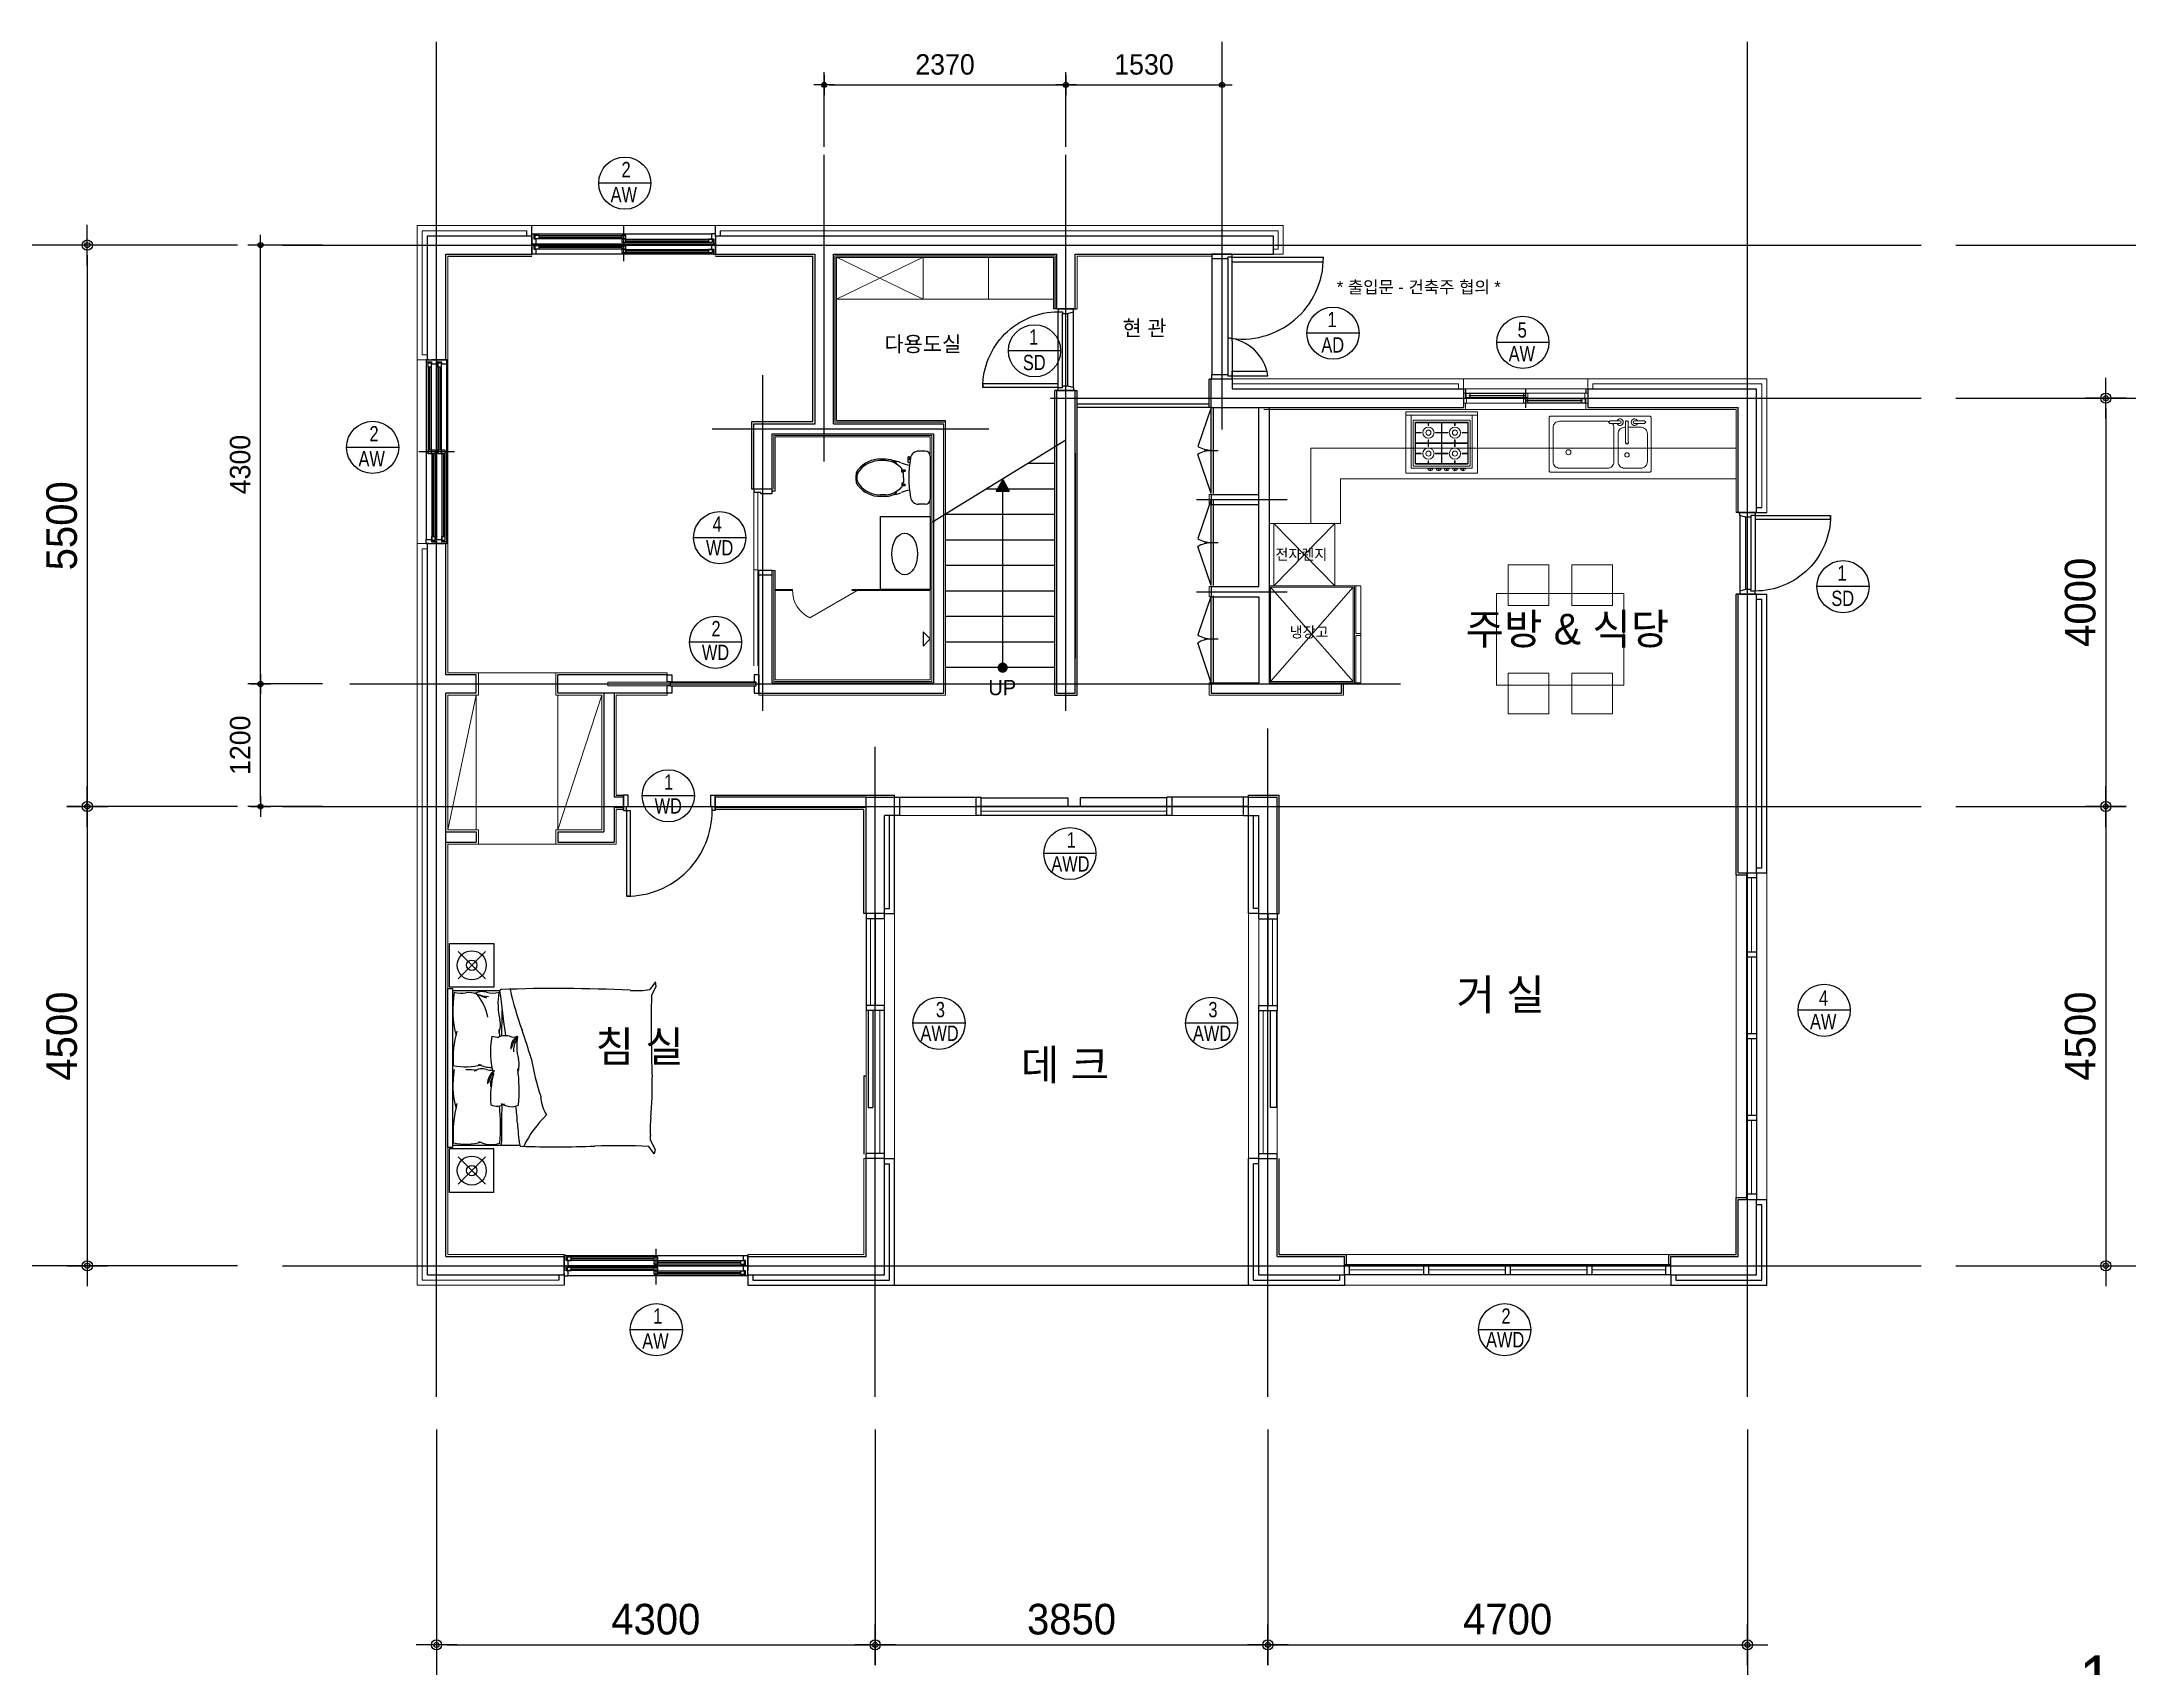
# Model space of a CAD drawing. Header units: millimetres. Extents: x 2237537 to 2823092, y 532110 to 734861.
# Drawn here: x 2365845 to 2386279, y 707550 to 723457 of the extents above; entities that cross this region are included whole.
import ezdxf
from ezdxf.enums import TextEntityAlignment as Align
from ezdxf.lldxf.tags import DXFTag

# ---------------------------------------------------------------- set-up
doc = ezdxf.new("R2010")
doc.units = ezdxf.units.MM
doc.header["$LTSCALE"] = 300
doc.header["$MEASUREMENT"] = 0
doc.layers.get('0').update_dxf_attribs({"lineweight": 0})
for name, color, linetype in [('2', 2, 'Continuous'), ('3', 3, 'Continuous'), ('6', 6, 'Continuous'), ('8', 8, 'Continuous'), ("A'_CWAL", 2, 'Continuous'), ('A-FLOR-PFIX', 1, 'Continuous'), ('A-SHT', 9, 'Continuous'), ('BOX-T2', 4, 'Continuous'), ('CEN', 1, 'CEN'), ('COL', 2, 'Continuous'), ('DIM', 7, 'Continuous'), ('FORM', 4, 'Continuous'), ('FUR', 4, 'Continuous'), ('TEX', 3, 'Continuous'), ('TOILET', 6, 'Continuous'), ('WAL', 3, 'Continuous'), ('WID', 4, 'Continuous'), ('창호', 4, 'Continuous')]:
    doc.layers.add(name, color=color, linetype=linetype)
for name, color, linetype, lineweight in [('DOOR', 6, 'Continuous', 9), ('text', 7, 'Continuous', 30), ('가구', 8, 'Continuous', 5), ('마감', 154, 'Continuous', 9), ('벽체선', 33, 'Continuous', 40), ('타이틀글자', 7, 'Continuous', 13)]:
    doc.layers.add(name, color=color, linetype=linetype, lineweight=lineweight)
doc.layers.add('면적', color=62, linetype='Continuous', plot=False)
doc.styles.add('box4', font='GulimChe.ttf')
doc.styles.add('HGTXT', font='romans.shx', dxfattribs={"bigfont": 'whgtxt.shx'})
doc.styles.add('RXHS', font='Expo M.ttf')
doc.styles.get("Standard").update_dxf_attribs({"font": 'Expo M.ttf'})
doc.styles.add('울릉도', font='Expo M.ttf')
doc.styles.add('주열', font='Dotum.ttf')
doc.styles.add('휴먼세엑스포', font='Dotum.ttf')
tags = doc.linetypes.add('CEN', pattern=[62, 60, -1, 0, -1]).pattern_tags.tags
tags[10:11] = [DXFTag(74, 4), DXFTag(75, 0), DXFTag(340, '0'), DXFTag(46, 1.0), DXFTag(50, 0.0), DXFTag(44, 0.0), DXFTag(45, 0.0)]
tags[8:9] = [DXFTag(74, 4), DXFTag(75, 0), DXFTag(340, '0'), DXFTag(46, 1.0), DXFTag(50, 0.0), DXFTag(44, 0.0), DXFTag(45, 0.0)]
tags[6:7] = [DXFTag(74, 4), DXFTag(75, 0), DXFTag(340, '0'), DXFTag(46, 1.0), DXFTag(50, 0.0), DXFTag(44, 0.0), DXFTag(45, 0.0)]
tags[4:5] = [DXFTag(74, 4), DXFTag(75, 0), DXFTag(340, '0'), DXFTag(46, 1.0), DXFTag(50, 0.0), DXFTag(44, 0.0), DXFTag(45, 0.0)]
tags = doc.linetypes.add('HID', pattern=[2.3, 1.5, -0.8]).pattern_tags.tags
tags[6:7] = [DXFTag(74, 4), DXFTag(75, 0), DXFTag(340, '0'), DXFTag(46, 1.0), DXFTag(50, 0.0), DXFTag(44, 0.0), DXFTag(45, 0.0)]
tags[4:5] = [DXFTag(74, 4), DXFTag(75, 0), DXFTag(340, '0'), DXFTag(46, 1.0), DXFTag(50, 0.0), DXFTag(44, 0.0), DXFTag(45, 0.0)]
tags = doc.linetypes.add('HID3', pattern=[4.5, 3, -1.5]).pattern_tags.tags
tags[6:7] = [DXFTag(74, 4), DXFTag(75, 0), DXFTag(340, '0'), DXFTag(46, 1.0), DXFTag(50, 0.0), DXFTag(44, 0.0), DXFTag(45, 0.0)]
tags[4:5] = [DXFTag(74, 4), DXFTag(75, 0), DXFTag(340, '0'), DXFTag(46, 1.0), DXFTag(50, 0.0), DXFTag(44, 0.0), DXFTag(45, 0.0)]
tags = doc.linetypes.add('HIDDEN2', pattern=[4.7625, 3.175, -1.5875]).pattern_tags.tags
tags[6:7] = [DXFTag(74, 4), DXFTag(75, 0), DXFTag(340, '0'), DXFTag(46, 1.0), DXFTag(50, 0.0), DXFTag(44, 0.0), DXFTag(45, 0.0)]
tags[4:5] = [DXFTag(74, 4), DXFTag(75, 0), DXFTag(340, '0'), DXFTag(46, 1.0), DXFTag(50, 0.0), DXFTag(44, 0.0), DXFTag(45, 0.0)]
doc.dimstyles.new('CPDIM1', dxfattribs={"dimtxt": 3, "dimasz": 1, "dimexe": 1.25, "dimexo": 1, "dimgap": 1, "dimtad": 1, "dimdec": 0, "dimzin": 1, "dimdsep": 46, "dimtxsty": '휴먼세엑스포', "dimblk1": 'Z_DOT', "dimblk2": 'Z_DOT', "dimsah": 1, "dimcen": 2.5, "dimadec": 0, "dimazin": 0, "dimtfac": 1, "dimtdec": 0, "dimtix": 1, "dimtmove": 2, "dimatfit": 3, "dimldrblk": 'Z_DOT', "dimfxl": 1, "dimtolj": 1, "dimtzin": 1, "dimarcsym": 0})

msp = doc.modelspace()

# ---------------------------------------------------------------- texts
at = {"layer": '2', "style": '휴먼세엑스포'}
msp.add_text('1  층  평  면  도', height=450, dxfattribs=at).set_placement((2385818.6, 707421.2), align=Align.MIDDLE_LEFT)
at = {"layer": 'DIM', "color": 7, "style": 'RXHS'}
msp.add_text('* 출입문 - 건축주 협의 *', height=120, dxfattribs=at).set_placement((2378541, 720993))
at = {"layer": 'TEX', "style": '주열'}
msp.add_text('UP', height=150.11, dxfattribs=at).set_placement((2375124.4, 717053.9))
at = {"layer": 'text', "style": 'HGTXT'}
for s, p in [('전자렌지', (2377939.1, 718369.9)), ('냉장고', (2378078.6, 717608.3))]:
    msp.add_text(s, height=120, dxfattribs=at).set_placement(p)
at = {"layer": 'WID', "width": 0.8}
for s, p in [('2', (2371529, 722129.4)), ('AW', (2371421.6, 721884.5)), ('1', (2378449.8, 720660)), ('1', (2375524, 720487.5)), ('AD', (2378388.9, 720411.3)), ('5', (2380313.5, 720557.5)), ('SD', (2375463.1, 720238.8)), ('AW', (2380225.2, 720325.3)), ('2', (2369057.7, 719540.9)), ('AW', (2368950.3, 719296)), ('4', (2372421.7, 718656.6)), ('WD', (2372356.9, 718423.6)), ('1', (2383449.1, 718176.8)), ('SD', (2383388.2, 717928.2)), ('2', (2372410.2, 717631.5)), ('WD', (2372316.5, 717398.6)), ('1', (2371946.6, 716127.8)), ('WD', (2371852.9, 715894.8)), ('1', (2375892.8, 715561.6)), ('AWD', (2375741.9, 715326.7)), ('3', (2374610, 713898.8)), ('3', (2377281.5, 713898.8)), ('4', (2383267.4, 714013.6)), ('AWD', (2374459, 713667.2)), ('AWD', (2377130.5, 713667.2)), ('AW', (2383179.1, 713781.4)), ('1', (2371839.1, 710896.5)), ('2', (2380154.5, 710896.5)), ('AW', (2371731.7, 710651.6)), ('AWD', (2380003.5, 710664.9))]:
    msp.add_text(s, height=150, dxfattribs=at).set_placement(p)
at = {"layer": '타이틀글자', "style": '울릉도'}
for s, height, p in [('현 관', 150, (2376439.6, 720575.9)), ('주방 & 식당', 300, (2379802.2, 717552.3)), ('거 실', 300, (2379713.1, 713970.7)), ('침 실', 300, (2371274.2, 713462.2)), ('데 크 ', 300, (2375443.9, 713283.5))]:
    msp.add_text(s, height=height, dxfattribs=at).set_placement(p)
msp.add_text('다용도실', height=150, dxfattribs=at).set_placement((2374859, 720570), align=Align.TOP_RIGHT)

# ---------------------------------------------------------------- blocks, each defined once
blk = doc.blocks.new('Z_DOT')
at = {"layer": 'DIM', "color": 7}
for p, q in [((-2, 0), (2, 0)), ((0, -2), (0, 2))]:
    blk.add_line(p, q, dxfattribs=at)
for radius in [0.5, 0.25]:
    blk.add_circle((0, 0), radius, dxfattribs=at)
blk = doc.blocks.new('*D62')
at = {"layer": 'DEFPOINTS', "color": 0}
for p in [(2367863, 721464), (2366292, 715964), (2367863, 715964)]:
    blk.add_point(p, dxfattribs=at)
at = {"layer": 'DIM', "color": 0, "lineweight": -2}
for p, q in [((2367763, 721464), (2366167, 721464)), ((2366292, 721364), (2366292, 716064)), ((2367763, 715964), (2366167, 715964))]:
    blk.add_line(p, q, dxfattribs=at)
at = {"layer": 'DIM', "color": 0, "lineweight": -2, "xscale": 100, "yscale": 100, "zscale": 100}
for p, rotation in [((2366292, 721464), 90), ((2366292, 715964), 270)]:
    blk.add_blockref('Z_DOT', p, dxfattribs=dict(at, rotation=rotation))
at = {"layer": 'DIM', "color": 0, "insert": (2366042, 718714), "char_height": 300, "attachment_point": 5, "rotation": 90, "style": '휴먼세엑스포'}
blk.add_mtext('\\A1;5500', dxfattribs=at)
blk = doc.blocks.new('*D64')
at = {"layer": 'DEFPOINTS', "color": 0}
for p in [(2367863, 715964), (2366292, 711464), (2367863, 711464)]:
    blk.add_point(p, dxfattribs=at)
at = {"layer": 'DIM', "color": 0, "lineweight": -2}
for p, q in [((2367763, 715964), (2366167, 715964)), ((2366292, 715864), (2366292, 711564)), ((2367763, 711464), (2366167, 711464))]:
    blk.add_line(p, q, dxfattribs=at)
at = {"layer": 'DIM', "color": 0, "lineweight": -2, "xscale": 100, "yscale": 100, "zscale": 100}
for p, rotation in [((2366292, 715964), 90), ((2366292, 711464), 270)]:
    blk.add_blockref('Z_DOT', p, dxfattribs=dict(at, rotation=rotation))
at = {"layer": 'DIM', "color": 0, "insert": (2366042, 713714), "char_height": 300, "attachment_point": 5, "rotation": 90, "style": '휴먼세엑스포'}
blk.add_mtext('\\A1;4500', dxfattribs=at)
blk = doc.blocks.new('*D66')
at = {"layer": 'DEFPOINTS', "color": 0}
for p in [(2384509, 719964), (2384509, 715964), (2386079, 715964)]:
    blk.add_point(p, dxfattribs=at)
at = {"layer": 'DIM', "color": 0, "lineweight": -2}
for p, q in [((2384609, 719964), (2386204, 719964)), ((2386079, 719864), (2386079, 716064)), ((2384609, 715964), (2386204, 715964))]:
    blk.add_line(p, q, dxfattribs=at)
at = {"layer": 'DIM', "color": 0, "lineweight": -2, "xscale": 100, "yscale": 100, "zscale": 100}
for p, rotation in [((2386079, 719964), 90), ((2386079, 715964), 270)]:
    blk.add_blockref('Z_DOT', p, dxfattribs=dict(at, rotation=rotation))
at = {"layer": 'DIM', "color": 0, "insert": (2385829, 717964), "char_height": 300, "attachment_point": 5, "rotation": 90, "style": '휴먼세엑스포'}
blk.add_mtext('\\A1;4000', dxfattribs=at)
blk = doc.blocks.new('*D67')
at = {"layer": 'DEFPOINTS', "color": 0}
for p in [(2384509, 715964), (2384509, 711464), (2386079, 711464)]:
    blk.add_point(p, dxfattribs=at)
at = {"layer": 'DIM', "color": 0, "lineweight": -2}
for p, q in [((2384609, 715964), (2386204, 715964)), ((2386079, 715864), (2386079, 711564)), ((2384609, 711464), (2386204, 711464))]:
    blk.add_line(p, q, dxfattribs=at)
at = {"layer": 'DIM', "color": 0, "lineweight": -2, "xscale": 100, "yscale": 100, "zscale": 100}
for p, rotation in [((2386079, 715964), 90), ((2386079, 711464), 270)]:
    blk.add_blockref('Z_DOT', p, dxfattribs=dict(at, rotation=rotation))
at = {"layer": 'DIM', "color": 0, "insert": (2385829, 713714), "char_height": 300, "attachment_point": 5, "rotation": 90, "style": '휴먼세엑스포'}
blk.add_mtext('\\A1;4500', dxfattribs=at)
blk = doc.blocks.new('*D68')
at = {"layer": 'DEFPOINTS', "color": 0}
for p in [(2369715, 709960), (2374015, 709960), (2374015, 707750)]:
    blk.add_point(p, dxfattribs=at)
at = {"layer": 'DIM', "color": 0, "lineweight": -2}
for p, q in [((2369715, 709860), (2369715, 707625)), ((2374015, 709860), (2374015, 707625)), ((2369815, 707750), (2373915, 707750))]:
    blk.add_line(p, q, dxfattribs=at)
at = {"layer": 'DIM', "color": 0, "lineweight": -2, "xscale": 100, "yscale": 100, "zscale": 100, "rotation": 180}
blk.add_blockref('Z_DOT', (2369715, 707750), dxfattribs=at)
at = {"layer": 'DIM', "color": 0, "lineweight": -2, "xscale": 100, "yscale": 100, "zscale": 100}
blk.add_blockref('Z_DOT', (2374015, 707750), dxfattribs=at)
at = {"layer": 'DIM', "color": 0, "insert": (2371865, 708000), "char_height": 300, "attachment_point": 5, "style": '휴먼세엑스포'}
blk.add_mtext('\\A1;4300', dxfattribs=at)
blk = doc.blocks.new('*D69')
at = {"layer": 'DEFPOINTS', "color": 0}
for p in [(2374015, 709960), (2377865, 709960), (2377865, 707750)]:
    blk.add_point(p, dxfattribs=at)
at = {"layer": 'DIM', "color": 0, "lineweight": -2}
for p, q in [((2374015, 709860), (2374015, 707625)), ((2377865, 709860), (2377865, 707625)), ((2374115, 707750), (2377765, 707750))]:
    blk.add_line(p, q, dxfattribs=at)
at = {"layer": 'DIM', "color": 0, "lineweight": -2, "xscale": 100, "yscale": 100, "zscale": 100, "rotation": 180}
blk.add_blockref('Z_DOT', (2374015, 707750), dxfattribs=at)
at = {"layer": 'DIM', "color": 0, "lineweight": -2, "xscale": 100, "yscale": 100, "zscale": 100}
blk.add_blockref('Z_DOT', (2377865, 707750), dxfattribs=at)
at = {"layer": 'DIM', "color": 0, "insert": (2375940, 708000), "char_height": 300, "attachment_point": 5, "style": '휴먼세엑스포'}
blk.add_mtext('\\A1;3850', dxfattribs=at)
blk = doc.blocks.new('*D71')
at = {"layer": 'DEFPOINTS', "color": 0}
for p in [(2377865, 709960), (2382565, 709960), (2382565, 707750)]:
    blk.add_point(p, dxfattribs=at)
at = {"layer": 'DIM', "color": 0, "lineweight": -2}
for p, q in [((2377865, 709860), (2377865, 707625)), ((2382565, 709860), (2382565, 707625)), ((2377965, 707750), (2382465, 707750))]:
    blk.add_line(p, q, dxfattribs=at)
at = {"layer": 'DIM', "color": 0, "lineweight": -2, "xscale": 100, "yscale": 100, "zscale": 100, "rotation": 180}
blk.add_blockref('Z_DOT', (2377865, 707750), dxfattribs=at)
at = {"layer": 'DIM', "color": 0, "lineweight": -2, "xscale": 100, "yscale": 100, "zscale": 100}
blk.add_blockref('Z_DOT', (2382565, 707750), dxfattribs=at)
at = {"layer": 'DIM', "color": 0, "insert": (2380215, 708000), "char_height": 300, "attachment_point": 5, "style": '휴먼세엑스포'}
blk.add_mtext('\\A1;4700', dxfattribs=at)
blk = doc.blocks.new('*D37')
at = {"layer": 'DEFPOINTS', "color": 0}
for p in [(2377415, 723033), (2375885, 722328), (2377415, 722328)]:
    blk.add_point(p, dxfattribs=at)
at = {"layer": 'DIM', "color": 0, "lineweight": -2}
for p, q in [((2375885, 722428), (2375885, 723158)), ((2375935, 723033), (2377365, 723033)), ((2377415, 722428), (2377415, 723158))]:
    blk.add_line(p, q, dxfattribs=at)
at = {"layer": 'DIM', "color": 0, "lineweight": -2, "xscale": 50, "yscale": 50, "zscale": 50, "rotation": 180}
blk.add_blockref('Z_DOT', (2375885, 723033), dxfattribs=at)
at = {"layer": 'DIM', "color": 0, "lineweight": -2, "xscale": 50, "yscale": 50, "zscale": 50}
blk.add_blockref('Z_DOT', (2377415, 723033), dxfattribs=at)
at = {"layer": 'DIM', "color": 0, "insert": (2376650, 723233), "char_height": 200, "attachment_point": 5, "style": '휴먼세엑스포'}
blk.add_mtext('\\A1;1530', dxfattribs=at)
blk = doc.blocks.new('*D38')
at = {"layer": 'DEFPOINTS', "color": 0}
for p in [(2375885, 723033), (2373515, 722328), (2375885, 722328)]:
    blk.add_point(p, dxfattribs=at)
at = {"layer": 'DIM', "color": 0, "lineweight": -2}
for p, q in [((2373515, 722428), (2373515, 723158)), ((2373565, 723033), (2375835, 723033)), ((2375885, 722428), (2375885, 723158))]:
    blk.add_line(p, q, dxfattribs=at)
at = {"layer": 'DIM', "color": 0, "lineweight": -2, "xscale": 50, "yscale": 50, "zscale": 50, "rotation": 180}
blk.add_blockref('Z_DOT', (2373515, 723033), dxfattribs=at)
at = {"layer": 'DIM', "color": 0, "lineweight": -2, "xscale": 50, "yscale": 50, "zscale": 50}
blk.add_blockref('Z_DOT', (2375885, 723033), dxfattribs=at)
at = {"layer": 'DIM', "color": 0, "insert": (2374700, 723233), "char_height": 200, "attachment_point": 5, "style": '휴먼세엑스포'}
blk.add_mtext('\\A1;2370', dxfattribs=at)
blk = doc.blocks.new('*D55')
at = {"layer": 'DEFPOINTS', "color": 0}
for p in [(2367991, 721464), (2368697, 721464), (2368697, 717164)]:
    blk.add_point(p, dxfattribs=at)
at = {"layer": 'DIM', "color": 0, "lineweight": -2}
for p, q in [((2368597, 721464), (2367866, 721464)), ((2367991, 717214), (2367991, 721414)), ((2368597, 717164), (2367866, 717164))]:
    blk.add_line(p, q, dxfattribs=at)
at = {"layer": 'DIM', "color": 0, "lineweight": -2, "xscale": 50, "yscale": 50, "zscale": 50}
for p, rotation in [((2367991, 721464), 90), ((2367991, 717164), 270)]:
    blk.add_blockref('Z_DOT', p, dxfattribs=dict(at, rotation=rotation))
at = {"layer": 'DIM', "color": 0, "insert": (2367791, 719314), "char_height": 200, "attachment_point": 5, "rotation": 90, "style": '휴먼세엑스포'}
blk.add_mtext('\\A1;4300', dxfattribs=at)
blk = doc.blocks.new('*D56')
at = {"layer": 'DEFPOINTS', "color": 0}
for p in [(2367991, 717164), (2368697, 717164), (2368697, 715964)]:
    blk.add_point(p, dxfattribs=at)
at = {"layer": 'DIM', "color": 0, "lineweight": -2}
for p, q in [((2368597, 717164), (2367866, 717164)), ((2367991, 716014), (2367991, 717114)), ((2368597, 715964), (2367866, 715964))]:
    blk.add_line(p, q, dxfattribs=at)
at = {"layer": 'DIM', "color": 0, "lineweight": -2, "xscale": 50, "yscale": 50, "zscale": 50}
for p, rotation in [((2367991, 717164), 90), ((2367991, 715964), 270)]:
    blk.add_blockref('Z_DOT', p, dxfattribs=dict(at, rotation=rotation))
at = {"layer": 'DIM', "color": 0, "insert": (2367791, 716564), "char_height": 200, "attachment_point": 5, "rotation": 90, "style": '휴먼세엑스포'}
blk.add_mtext('\\A1;1200', dxfattribs=at)
blk = doc.blocks.new('to-cl-002-D-P')
for p, q in [((0, -210), (0, 210)), ((50, 260), (115, 260)), ((271, 77), (249, 77)), ((271, 63), (249, 63)), ((264, 0), (264, 47)), ((264, 0), (264, -47)), ((272, 55), (280, 55)), ((280, 55), (280, 92)), ((438, 183), (487, 183)), ((438, 168), (487, 168)), ((216, -180), (196, -180)), ((201, -149), (214, -149)), ((204, -204), (204, -180)), ((216, -151), (216, -204)), ((271, -63), (249, -63)), ((271, -77), (249, -77)), ((272, -55), (280, -55)), ((280, -55), (280, -92)), ((438, -167), (487, -167)), ((438, -182), (487, -182)), ((50, -260), (115, -260)), ((214, -206), (206, -206))]:
    blk.add_line(p, q)
for centre, radius, start, end in [((50, 210), 50, 90, 180), ((115, 180), 80, 9.371, 90), ((-975, 0), 1185, 350.629, 9.371), ((22, 880), 780, 283.4821, 289.8452), ((251, 70), 7.18, 103.3906, 256.6094), ((272, 47), 8, 90, 180), ((269, 70), 7.18, 283.3906, 76.6094), ((470, -93), 265, 104.85, 135.6598), ((456, -313), 490, 100.0614, 110.1678), ((356, 130), 28.3, 134.6943, 177.7522), ((438, 7), 176, 90, 125.5791), ((438, 7), 161, 90, 102.9779), ((487, -102), 285, 39.8384, 90), ((487, -102), 270, 39.8384, 90), ((610, 0), 110, 0, 39.8384), ((610, 0), 110, 320.1616, 0), ((610, 0), 125, 22.0639, 39.8384), ((718, 45), 8.45, 239.8637, 16.7518), ((610, 0), 120, 0, 18.7626), ((610, 0), 120, 341.2374, 0), ((115, -180), 80, 270, 350.629), ((22, -880), 780, 70.1548, 76.5179), ((206, -204), 2, 180, 270), ((214, -151), 2, 0, 90), ((214, -204), 2, 270, 0), ((251, -70), 7.18, 103.3906, 256.6094), ((272, -47), 8, 180, 270), ((269, -70), 7.18, 283.3906, 76.6094), ((470, 93), 265, 224.3402, 255.15), ((456, 313), 490, 249.8322, 259.9386), ((356, -130), 28.3, 182.2478, 225.3057), ((438, -6), 176, 234.4209, 270), ((438, -6), 161, 257.0221, 270), ((487, 102), 270, 270, 320.1616), ((487, 102), 285, 270, 320.1616), ((610, 0), 125, 320.1616, 337.9361), ((718, -45), 8.45, 343.2482, 120.1363), ((50, -210), 50, 180, 270)]:
    blk.add_arc(centre, radius, start, end)
blk = doc.blocks.new('*D61')
at = {"layer": 'DEFPOINTS', "color": 0}
for p in [(2367863, 721464), (2365492, 711464), (2367863, 711464)]:
    blk.add_point(p, dxfattribs=at)
at = {"layer": 'DIM', "color": 0, "lineweight": -2}
for p, q in [((2367763, 721464), (2365367, 721464)), ((2365492, 721364), (2365492, 711564)), ((2367763, 711464), (2365367, 711464))]:
    blk.add_line(p, q, dxfattribs=at)
at = {"layer": 'DIM', "color": 0, "lineweight": -2, "xscale": 100, "yscale": 100, "zscale": 100}
for p, rotation in [((2365492, 721464), 90), ((2365492, 711464), 270)]:
    blk.add_blockref('Z_DOT', p, dxfattribs=dict(at, rotation=rotation))
at = {"layer": 'DIM', "color": 0, "insert": (2365242, 716464), "char_height": 300, "attachment_point": 5, "rotation": 90, "style": '휴먼세엑스포'}
blk.add_mtext('\\A1;10000', dxfattribs=at)
blk = doc.blocks.new('*D65')
at = {"layer": 'DEFPOINTS', "color": 0}
for p in [(2384509, 719964), (2384509, 711464), (2386879, 711464)]:
    blk.add_point(p, dxfattribs=at)
at = {"layer": 'DIM', "color": 0, "lineweight": -2}
for p, q in [((2384609, 719964), (2387004, 719964)), ((2386879, 719864), (2386879, 711564)), ((2384609, 711464), (2387004, 711464))]:
    blk.add_line(p, q, dxfattribs=at)
at = {"layer": 'DIM', "color": 0, "lineweight": -2, "xscale": 100, "yscale": 100, "zscale": 100}
for p, rotation in [((2386879, 719964), 90), ((2386879, 711464), 270)]:
    blk.add_blockref('Z_DOT', p, dxfattribs=dict(at, rotation=rotation))
at = {"layer": 'DIM', "color": 0, "insert": (2386629, 715714), "char_height": 300, "attachment_point": 5, "rotation": 90, "style": '휴먼세엑스포'}
blk.add_mtext('\\A1;8500', dxfattribs=at)
blk = doc.blocks.new('*D70')
at = {"layer": 'DEFPOINTS', "color": 0}
for p in [(2369715, 709960), (2382565, 709960), (2382565, 706950)]:
    blk.add_point(p, dxfattribs=at)
at = {"layer": 'DIM', "color": 0, "lineweight": -2}
for p, q in [((2369715, 709860), (2369715, 706825)), ((2382565, 709860), (2382565, 706825)), ((2369815, 706950), (2382465, 706950))]:
    blk.add_line(p, q, dxfattribs=at)
at = {"layer": 'DIM', "color": 0, "lineweight": -2, "xscale": 100, "yscale": 100, "zscale": 100, "rotation": 180}
blk.add_blockref('Z_DOT', (2369715, 706950), dxfattribs=at)
at = {"layer": 'DIM', "color": 0, "lineweight": -2, "xscale": 100, "yscale": 100, "zscale": 100}
blk.add_blockref('Z_DOT', (2382565, 706950), dxfattribs=at)
at = {"layer": 'DIM', "color": 0, "insert": (2376140, 707200), "char_height": 300, "attachment_point": 5, "style": '휴먼세엑스포'}
blk.add_mtext('\\A1;12850', dxfattribs=at)
blk = doc.blocks.new('*D9')
at = {"layer": 'DEFPOINTS', "color": 0}
for p in [(2384509, 721464), (2384509, 719964), (2386879, 719964)]:
    blk.add_point(p, dxfattribs=at)
at = {"layer": 'DIM', "color": 0, "lineweight": -2}
for p, q in [((2384609, 721464), (2387004, 721464)), ((2386879, 721364), (2386879, 720064)), ((2384609, 719964), (2387004, 719964))]:
    blk.add_line(p, q, dxfattribs=at)
at = {"layer": 'DIM', "color": 0, "lineweight": -2, "xscale": 100, "yscale": 100, "zscale": 100}
for p, rotation in [((2386879, 721464), 90), ((2386879, 719964), 270)]:
    blk.add_blockref('Z_DOT', p, dxfattribs=dict(at, rotation=rotation))
at = {"layer": 'DIM', "color": 0, "insert": (2386629, 720714), "char_height": 300, "attachment_point": 5, "rotation": 90, "style": '휴먼세엑스포'}
blk.add_mtext('\\A1;1500', dxfattribs=at)
blk = doc.blocks.new('FORM')
for p, q in [((156736, 34982), (156736, 34282)), ((157563, 34982), (157563, 34282)), ((157883, 34982), (157883, 34282)), ((157563, 34632), (159038, 34632)), ((155038, 34282), (159038, 34282)), ((156736, 33582), (156736, 30482)), ((155038, 32582), (159038, 32582)), ((155038, 31882), (159038, 31882)), ((155038, 31182), (159038, 31182))]:
    blk.add_line(p, q)
for points in [[(156063, 42115), (156063, 41140)], [(155561, 41874), (155320, 41473), (155801, 41473), (155561, 41874)], [(156063, 41627), (159038, 41627)], [(157039, 41627), (157039, 41140)], [(158014, 41627), (158014, 41140)], [(156063, 41286), (159038, 41286)], [(155038, 41140), (159038, 41140)], [(155038, 41140), (159038, 41140)], [(156063, 41140), (156063, 40164)], [(155561, 40899), (155320, 40497), (155801, 40497), (155561, 40899)], [(156063, 40652), (159038, 40652)], [(157039, 40652), (157039, 40164)], [(158014, 40652), (158014, 40164)], [(156063, 40311), (159038, 40311)], [(155038, 40164), (159038, 40164)], [(155038, 40164), (159038, 40164)], [(156063, 40164), (156063, 39189)], [(155561, 39924), (155320, 39522), (155801, 39522), (155561, 39924)], [(156063, 39677), (159038, 39677)], [(157039, 39677), (157039, 39189)], [(158014, 39677), (158014, 39189)], [(156063, 39335), (159038, 39335)], [(155038, 39189), (159038, 39189)], [(155038, 39189), (159038, 39189)], [(156063, 39189), (156063, 38214)], [(155561, 38948), (155320, 38547), (155801, 38547), (155561, 38948)], [(156063, 38702), (159038, 38702)], [(157039, 38702), (157039, 38214)], [(158014, 38702), (158014, 38214)], [(155038, 38214), (159038, 38214)], [(155038, 38214), (159038, 38214)], [(156063, 38360), (159038, 38360)], [(156063, 38214), (156063, 37239)], [(155561, 37973), (155320, 37571), (155801, 37571), (155561, 37973)], [(156063, 37726), (159038, 37726)], [(157039, 37726), (157039, 37239)], [(158014, 37726), (158014, 37239)], [(155038, 37239), (159038, 37239)], [(155038, 37239), (159038, 37239)], [(156063, 37385), (159038, 37385)], [(156063, 37239), (156063, 36213)], [(155561, 36998), (155320, 36596), (155801, 36596), (155561, 36998)], [(156063, 36751), (159038, 36751)], [(157039, 36751), (157039, 36213)], [(158014, 36751), (158014, 36213)], [(156063, 36410), (159038, 36410)], [(155038, 29140), (159038, 29140)]]:
    blk.add_lwpolyline(points)
at = {"layer": 'A-SHT'}
blk.add_lwpolyline([(157038, 42115), (159038, 42115)], dxfattribs=at)
at = {"layer": 'FORM', "flags": 128}
blk.add_lwpolyline([(162564, 26543), (159542, 26543), (159542, 23521), (162564, 23521), (162564, 58478), (159542, 58478), (159542, 55456), (162564, 55456), (162564, 58478), (115719, 58478), (115719, 55456), (118742, 55456), (118742, 58478), (115719, 58478), (115719, 23521), (118742, 23521), (118742, 26543), (115719, 26543), (115719, 23521), (162564, 23521)], dxfattribs=at)
at = {"layer": 'FORM', "const_width": 37.8}
blk.add_lwpolyline([(120245, 27347), (120245, 54452), (159038, 54452), (159038, 27347)], close=True, dxfattribs=at)
at = {"layer": 'FORM'}
for points, const_width in [([(159038, 50952), (155038, 50952)], 37.5), ([(159038, 48952), (155038, 48952)], 37.5), ([(155038, 42115), (159038, 42115)], 37.5), ([(155038, 36213), (159038, 36213)], 37.5), ([(155038, 34982), (159038, 34982)], 37.5), ([(155038, 33582), (159038, 33582)], 37.1), ([(155038, 30482), (159038, 30482)], 37.1), ([(155038, 28225), (159038, 28225)], 37.5)]:
    blk.add_lwpolyline(points, dxfattribs=dict(at, const_width=const_width))
at = {"layer": 'BOX-T2', "style": 'box4'}
for s, height, p in [('PROJECT TITLE.', 146.29, (155914, 50649)), ('NOTE.', 146.3, (155454, 48625))]:
    blk.add_text(s, height=height, dxfattribs=at).set_placement(p, align=Align.CENTER)
for s, height, p in [('수정내용', 110.6, (156172, 41937)), ('설계', 110.6, (156098, 41472)), ('검토', 110.6, (157097, 41464)), ('승인', 110.6, (158054, 41468)), ('수정번호', 110.6, (155301, 41303)), ('20   .   .   .', 82.9, (156163, 41171)), ('수정내용', 110.6, (156172, 40962)), ('20   .   .   .', 82.9, (157138, 41171)), ('20   .   .   .', 82.9, (158114, 41171)), ('설계', 110.6, (156098, 40496)), ('검토', 110.6, (157097, 40488)), ('승인', 110.6, (158054, 40493)), ('수정번호', 110.6, (155301, 40328)), ('20   .   .   .', 82.9, (156163, 40195)), ('20   .   .   .', 82.9, (157138, 40195)), ('20   .   .   .', 82.9, (158114, 40195)), ('수정내용', 110.6, (156172, 39986)), ('설계', 110.6, (156098, 39521)), ('수정번호', 110.6, (155301, 39353)), ('검토', 110.6, (157097, 39513)), ('승인', 110.6, (158054, 39518)), ('20   .   .   .', 82.9, (156163, 39220)), ('20   .   .   .', 82.9, (157138, 39220)), ('20   .   .   .', 82.9, (158114, 39220)), ('수정내용', 110.6, (156172, 39011)), ('설계', 110.6, (156098, 38546)), ('검토', 110.6, (157097, 38538)), ('승인', 110.6, (158054, 38542)), ('수정번호', 110.6, (155301, 38377)), ('20   .   .   .', 82.9, (156163, 38245)), ('20   .   .   .', 82.9, (157138, 38245)), ('20   .   .   .', 82.9, (158114, 38245)), ('수정내용', 110.6, (156172, 38036)), ('설계', 110.6, (156098, 37571)), ('검토', 110.6, (157097, 37563)), ('승인', 110.6, (158054, 37567)), ('수정번호', 110.6, (155301, 37402)), ('20   .   .   .', 82.9, (156163, 37270)), ('20   .   .   .', 82.9, (157138, 37270)), ('20   .   .   .', 82.9, (158114, 37270)), ('수정내용', 110.6, (156172, 37061)), ('설계', 110.6, (156098, 36595)), ('검토', 110.6, (157097, 36587)), ('승인', 110.6, (158054, 36592)), ('수정번호', 110.6, (155301, 36427)), ('20   .   .   .', 82.9, (156163, 36294)), ('20   .   .   .', 82.9, (157138, 36294)), ('20   .   .   .', 82.9, (158114, 36294)), ('DRAWING TITLE', 110.59, (155127, 35989)), ('(도면명)', 110.6, (155127, 35843)), ('DATE', 110.6, (155199, 34781)), ('SCALE', 110.6, (156759, 34781)), ('A1', 110.6, (157637, 34746)), ('A3', 110.6, (157637, 34402)), ('FILE NAME', 110.6, (155199, 34081)), ('APPROVED BY', 110.59, (155199, 33260)), ('(승인)', 110.6, (155199, 33060)), ('SUBMITTED BY', 110.59, (155199, 32291)), ('(심사)', 110.6, (155199, 32091)), ('CHECKED BY', 110.6, (155199, 31591)), ('(검토)', 110.6, (155199, 31391)), ('DRAWN BY', 110.6, (155199, 30891)), ('(작성)', 110.6, (155199, 30691)), ('도면번호', 138.3, (155310, 28000))]:
    blk.add_text(s, height=height, dxfattribs=at).set_placement(p)

# ---------------------------------------------------------------- dimensions: what is measured, and where the dimension line sits
at = {"layer": 'DIM'}
for base, p1, p2, override, picture, middle in [((2375885.2, 723033.3), (2373515.2, 722327.8), (2375885.2, 722327.8), {"dimscale": 100, "dimtxt": 2, "dimasz": 0.5}, '*D38', (2374700.2, 723233.4)), ((2377415.2, 723033.3), (2375885.2, 722327.8), (2377415.2, 722327.8), {"dimscale": 100, "dimtxt": 2, "dimasz": 0.5}, '*D37', (2376650.2, 723233.4)), ((2374015.2, 707750.1), (2369715.2, 709960.1), (2374015.2, 709960.1), {"dimscale": 100}, '*D68', (2371865.2, 708000.3)), ((2382565.2, 706950.1), (2369715.2, 709960.1), (2382565.2, 709960.1), {"dimscale": 100}, '*D70', (2376140.2, 707200.3)), ((2377865.2, 707750.1), (2374015.2, 709960.1), (2377865.2, 709960.1), {"dimscale": 100}, '*D69', (2375940.2, 708000.3)), ((2382565.2, 707750.1), (2377865.2, 709960.1), (2382565.2, 709960.1), {"dimscale": 100}, '*D71', (2380215.2, 708000.3))]:
    dim = msp.add_linear_dim(base=base, p1=p1, p2=p2, dimstyle='CPDIM1', override=override, dxfattribs=at)
    dim.commit()
    dim.dimension.update_dxf_attribs({"geometry": picture, "text_midpoint": middle})
for base, p1, p2, override, picture, middle in [((2365491.8, 711464.4), (2367862.7, 721464.4), (2367862.7, 711464.4), {"dimscale": 100}, '*D61', (2365241.6, 716464.4)), ((2366291.8, 715964.4), (2367862.7, 721464.4), (2367862.7, 715964.4), {"dimscale": 100}, '*D62', (2366041.6, 718714.4)), ((2367991.1, 721464.4), (2368696.6, 717164.4), (2368696.6, 721464.4), {"dimscale": 100, "dimtxt": 2, "dimasz": 0.5}, '*D55', (2367790.9, 719314.4)), ((2386879.5, 719964.4), (2384508.6, 721464.4), (2384508.6, 719964.4), {"dimscale": 100}, '*D9', (2386629.2, 720714.4)), ((2386879.5, 711464.4), (2384508.6, 719964.4), (2384508.6, 711464.4), {"dimscale": 100}, '*D65', (2386629.2, 715714.4)), ((2386079.5, 715964.4), (2384508.6, 719964.4), (2384508.6, 715964.4), {"dimscale": 100}, '*D66', (2385829.2, 717964.4)), ((2367991.1, 717164.4), (2368696.6, 715964.4), (2368696.6, 717164.4), {"dimscale": 100, "dimtxt": 2, "dimasz": 0.5}, '*D56', (2367790.9, 716564.4)), ((2366291.8, 711464.4), (2367862.7, 715964.4), (2367862.7, 711464.4), {"dimscale": 100}, '*D64', (2366041.6, 713714.4)), ((2386079.5, 711464.4), (2384508.6, 715964.4), (2384508.6, 711464.4), {"dimscale": 100}, '*D67', (2385829.2, 713714.4))]:
    dim = msp.add_linear_dim(base=base, p1=p1, p2=p2, angle=90, dimstyle='CPDIM1', override=override, dxfattribs=at)
    dim.commit()
    dim.dimension.update_dxf_attribs({"geometry": picture, "text_midpoint": middle})

# ---------------------------------------------------------------- hatches: boundary and pattern name
at = {"layer": '6', "ltscale": 10000}
h = msp.add_hatch(color=256, dxfattribs=at)
h.paths.add_polyline_path([(2375265.2, 719167.2), (2375265.2, 719052.9), (2375329.3, 719052.9)])
h.paths.add_polyline_path([(2375201.2, 719052.9), (2375265.2, 719052.9), (2375265.2, 719167.2)])

# ---------------------------------------------------------------- linework, layer by layer
at = {"ltscale": 10000}
msp.add_lwpolyline([(2372865.8, 719044.4), (2372825.2, 719044.4), (2372825.2, 718281.8), (2372865.8, 718281.8)], close=True, dxfattribs=at)
at = {"ltscale": 10000, "const_width": 50}
msp.add_lwpolyline([(2375290.2, 717324.1, -1), (2375240.2, 717324.1, -1)], format="xyb", close=True, dxfattribs=at)
at = {"layer": '2'}
for p, q in [((2377915.2, 721554.4), (2377915.2, 721374.4)), ((2377515.2, 720149.4), (2377515.2, 720054.4)), ((2375975.2, 720040.4), (2375795.2, 720040.4)), ((2382475.2, 718844.6), (2382655.2, 718844.6)), ((2372005.2, 717184.4), (2371975.2, 717184.4)), ((2372005.2, 717144.4), (2371975.2, 717144.4))]:
    msp.add_line(p, q, dxfattribs=at)
at = {"layer": '3'}
for p, q in [((2377776.3, 718117.8), (2377776.3, 719874.4)), ((2377876.3, 719874.4), (2377876.3, 717174.4)), ((2377310.2, 719021.1), (2377310.2, 718921.1)), ((2377310.2, 719021.1), (2377776.3, 719021.1)), ((2377310.2, 718921.1), (2377776.3, 718921.1)), ((2377310.2, 718117.8), (2377310.2, 718017.8)), ((2377310.2, 718117.8), (2377776.3, 718117.8)), ((2377310.2, 718017.8), (2377776.3, 718017.8)), ((2377776.3, 718017.8), (2377776.3, 717174.4)), ((2371355.2, 717074.4), (2371355.2, 715714.4)), ((2371455.2, 717074.4), (2371455.2, 716054.4)), ((2377310.2, 717174.4), (2377776.3, 717174.4)), ((2377310.2, 717174.4), (2377310.2, 717074.4)), ((2377310.2, 717074.4), (2378586.3, 717074.4)), ((2377876.3, 717174.4), (2378586.3, 717174.4)), ((2378586.3, 717074.4), (2378586.3, 717174.4)), ((2378586.3, 717174.4), (2378586.3, 717074.4)), ((2371547.5, 716054.4), (2371455.2, 716054.4)), ((2373925.2, 716054.4), (2372447.5, 716054.4)), ((2371455.2, 715954.4), (2371455.2, 715614.4)), ((2371547.5, 715954.4), (2371455.2, 715954.4)), ((2373925.2, 715954.4), (2372447.5, 715954.4)), ((2369805.2, 715714.4), (2370105.2, 715714.4)), ((2370105.2, 715714.4), (2370105.2, 715614.4)), ((2370905.2, 715714.4), (2370905.2, 715614.4)), ((2370905.2, 715714.4), (2371355.2, 715714.4)), ((2369805.2, 715614.4), (2370105.2, 715614.4)), ((2370905.2, 715614.4), (2371455.2, 715614.4))]:
    msp.add_line(p, q, dxfattribs=at)
at = {"layer": '6', "ltscale": 10000}
for p, q in [((2370600.2, 721554.4), (2370600.2, 721604.4)), ((2370650.2, 721564.4), (2370650.2, 721654.4)), ((2372450.2, 721564.4), (2372450.2, 721654.4)), ((2372500.2, 721554.4), (2372500.2, 721604.4)), ((2369825.2, 721354.4), (2370650.2, 721354.4)), ((2372450.2, 721354.4), (2373405.2, 721354.4)), ((2373405.2, 719734.4), (2373405.2, 721354.4)), ((2373635.2, 721344.4), (2375765.2, 721344.4)), ((2373635.2, 719744.4), (2373635.2, 721344.4)), ((2375765.2, 720840.4), (2375765.2, 721344.4)), ((2375795.2, 720840.4), (2375765.2, 720840.4)), ((2369805.2, 720339.4), (2369825.2, 720339.4)), ((2372805.2, 719074.4), (2372805.2, 719734.4)), ((2372805.2, 719734.4), (2373405.2, 719734.4)), ((2373635.2, 719744.4), (2374705.2, 719744.4)), ((2375885.2, 719552.3), (2374578.1, 718750.2)), ((2375775.2, 719324.4), (2375513.9, 719324.4)), ((2375265.2, 719167.2), (2375201.2, 719052.9)), ((2375265.2, 717324.1), (2375265.2, 719167.2)), ((2375265.2, 719167.2), (2375329.3, 719052.9)), ((2372825.2, 719074.4), (2372805.2, 719074.4)), ((2373035.2, 719054.4), (2373005.2, 719054.4)), ((2375775.2, 719074.4), (2375106.5, 719074.4)), ((2375201.2, 719052.9), (2375329.3, 719052.9)), ((2375775.2, 718824.4), (2374705.2, 718824.4)), ((2375775.2, 718574.4), (2374705.2, 718574.4)), ((2375775.2, 718324.4), (2374705.2, 718324.4)), ((2375775.2, 718074.4), (2374705.2, 718074.4)), ((2382455.2, 715294.4), (2382455.2, 718044.6)), ((2382655.2, 718044.6), (2382755.2, 718044.6)), ((2382655.2, 717994.6), (2382705.2, 717994.6)), ((2382705.2, 715364.4), (2382705.2, 717994.6)), ((2382755.2, 715314.4), (2382755.2, 718044.6)), ((2375775.2, 717824.4), (2374705.2, 717824.4)), ((2375775.2, 717574.4), (2374705.2, 717574.4)), ((2375775.2, 717324.4), (2374705.2, 717324.4)), ((2371475.2, 716074.4), (2371547.5, 716074.4)), ((2372447.5, 716074.4), (2374205.2, 716074.4)), ((2374205.2, 716054.4), (2374205.2, 716074.4)), ((2377675.2, 716074.4), (2377975.2, 716074.4)), ((2377675.2, 716054.4), (2377675.2, 716074.4)), ((2377975.2, 714914.4), (2377975.2, 716074.4)), ((2371547.5, 715934.4), (2371475.2, 715934.4)), ((2373905.2, 715934.4), (2372447.5, 715934.4)), ((2373905.2, 714914.4), (2373905.2, 715934.4)), ((2374155.2, 714964.4), (2374155.2, 715874.4)), ((2374205.2, 714914.4), (2374205.2, 715874.4)), ((2377675.2, 714914.4), (2377675.2, 715874.4)), ((2377725.2, 714964.4), (2377725.2, 715874.4)), ((2382455.2, 715294.4), (2382555.2, 715294.4)), ((2382655.2, 715364.4), (2382705.2, 715364.4)), ((2382655.2, 715314.4), (2382755.2, 715314.4)), ((2373925.2, 714914.4), (2373905.2, 714914.4)), ((2374105.2, 714964.4), (2374155.2, 714964.4)), ((2374105.2, 714914.4), (2374205.2, 714914.4)), ((2377775.2, 714914.4), (2377675.2, 714914.4)), ((2377775.2, 714964.4), (2377725.2, 714964.4)), ((2377955.2, 714914.4), (2377975.2, 714914.4)), ((2373905.2, 713326), (2373905.2, 712556)), ((2373905.2, 713326), (2373925.2, 713326)), ((2374105.2, 712514.4), (2374205.2, 712514.4)), ((2374105.2, 712464.4), (2374155.2, 712464.4)), ((2374155.2, 711324.4), (2374155.2, 712464.4)), ((2374205.2, 711274.4), (2374205.2, 712514.4)), ((2377675.2, 711274.4), (2377675.2, 712514.4)), ((2377775.2, 712514.4), (2377675.2, 712514.4)), ((2377725.2, 711324.4), (2377725.2, 712464.4)), ((2377775.2, 712464.4), (2377725.2, 712464.4)), ((2377975.2, 711574.4), (2377975.2, 712514.4)), ((2382455.2, 711574.4), (2382455.2, 712134.4)), ((2382455.2, 712134.4), (2382555.2, 712134.4)), ((2382655.2, 712114.4), (2382755.2, 712114.4)), ((2382655.2, 712064.4), (2382705.2, 712064.4)), ((2382705.2, 711324.4), (2382705.2, 712064.4)), ((2382755.2, 711274.4), (2382755.2, 712114.4)), ((2377975.2, 711574.4), (2378635.2, 711574.4)), ((2378635.2, 711474.4), (2378635.2, 711574.4)), ((2381795.2, 711574.4), (2382455.2, 711574.4)), ((2381795.2, 711474.4), (2381795.2, 711574.4)), ((2370915.2, 711374.4), (2370915.2, 711324.4)), ((2370965.2, 711374.4), (2370965.2, 711274.4)), ((2372765.2, 711374.4), (2372765.2, 711274.4)), ((2372815.2, 711374.4), (2372815.2, 711324.4)), ((2378565.2, 711374.4), (2378565.2, 711324.4)), ((2378615.2, 711374.4), (2378615.2, 711274.4)), ((2381815.2, 711374.4), (2381815.2, 711274.4)), ((2381865.2, 711374.4), (2381865.2, 711324.4)), ((2372765.2, 711274.4), (2374205.2, 711274.4)), ((2372815.2, 711324.4), (2374155.2, 711324.4)), ((2374205.2, 711274.4), (2377675.2, 711274.4)), ((2377675.2, 711274.4), (2378615.2, 711274.4)), ((2377725.2, 711324.4), (2378565.2, 711324.4)), ((2381815.2, 711274.4), (2382755.2, 711274.4)), ((2381865.2, 711324.4), (2382705.2, 711324.4))]:
    msp.add_line(p, q, dxfattribs=at)
at = {"layer": '6'}
msp.add_line((2372895.2, 719029.4), (2372895.2, 719044.4), dxfattribs=at)
at = {"layer": '6', "color": 1, "linetype": 'HIDDEN2', "ltscale": 10}
for p, q in [((2369842.5, 714193.8), (2369842.5, 714622.7)), ((2369842.5, 714622.7), (2370278.5, 714622.7)), ((2370278.5, 714622.7), (2370278.5, 714193.8)), ((2369926.2, 714542.6), (2370194.9, 714273.9)), ((2370194.9, 714542.6), (2369926.2, 714273.9)), ((2370278.5, 714193.8), (2369842.5, 714193.8)), ((2371860.1, 714245.4), (2371807.4, 714171.6)), ((2371823.2, 714113.5), (2371867, 714200.9)), ((2371867, 714200.9), (2371860.1, 714245.4)), ((2370336.6, 714158.8), (2369872.7, 714158.8)), ((2370359, 713049.7), (2370356.8, 713049.7)), ((2370278.5, 712611.1), (2369842.5, 712611.1)), ((2369842.5, 712183.6), (2369842.5, 712611.1)), ((2369872.7, 712646.2), (2370530.5, 712646.2)), ((2370278.5, 712182.3), (2370278.5, 712611.1)), ((2371850.2, 712560.2), (2371797.5, 712633.9)), ((2371813.7, 712691.4), (2371812.5, 712740.7)), ((2371813.3, 712692.1), (2371857, 712604.6)), ((2371857, 712604.6), (2371850.2, 712560.2)), ((2369926.2, 712262.3), (2370194.9, 712531)), ((2370194.9, 712262.3), (2369926.2, 712531)), ((2370278.5, 712183.6), (2369842.5, 712183.6))]:
    msp.add_line(p, q, dxfattribs=at)
msp.add_lwpolyline([(2369872.7, 712623.5), (2369825.2, 712623.5), (2369825.2, 714181.5), (2369872.7, 714181.5)], close=True, dxfattribs=at)
for centre, radius in [((2370060.5, 714408.2), 142.5), ((2370060.5, 714408.2), 50.7), ((2370060.5, 712396.7), 142.5), ((2370060.5, 712396.7), 50.7)]:
    msp.add_circle(centre, radius, dxfattribs=at)
for centre, radius, start, end in [((2370944.3, 713975), 1069.2, 170.89207, 193.93764), ((2369961.1, 714459.8), 323.8, 257.05809, 277.57246), ((2370033.4, 713915.7), 225.1, 70.61108, 97.57246), ((2370163.7, 713997.1), 152.9, 74.20336, 121.10332), ((2370239, 714438.6), 337, 247.14726, 267.71588), ((2370794.3, 715695.8), 1711.3, 246.36296, 249.97931), ((2369730.4, 713803.6), 497.9, 11.00338, 40.65057), ((2370265.6, 714357.4), 221.5, 254.20336, 285.79664), ((2371056.7, 714033.3), 739.1, 171.37222, 192.44373), ((2370348.5, 714158.8), 11.8, 90, 180), ((2308584.5, 705974.9), 62292.1, 7.140608, 7.549248), ((2370892.3, 699881.8), 14299.2, 87.1051, 92.17952), ((2373688, 714914.1), 3335.6, 192.82314, 199.99298), ((2371679.6, 714842.8), 683.3, 264.5242, 280.78007), ((2390066, 713836.8), 18246.1, 179.14723, 181.64802), ((2371833.8, 714108.2), 11.8, 153.42227, 179.09389), ((2370134.3, 713820.2), 207.7, 338.606, 15.03659), ((2361674.6, 713914.4), 8682.8, 358.67944, 0.35538), ((2370819.6, 713500.3), 943, 163.86351, 184.53741), ((2371092.9, 713561.7), 849.8, 169.78203, 195.64287), ((2370329, 714028), 323.8, 257.05809, 269.36225), ((2370389.3, 713565.3), 152.9, 74.20336, 121.10332), ((2368826.2, 713570), 1516, 5.2429, 7.91091), ((2370470.1, 713799.8), 95.7, 245.86749, 294.13251), ((2370577.1, 713597.2), 134.5, 121.55869, 184.26872), ((2370625, 713569.2), 175.8, 134.33804, 170.57779), ((2370655.6, 713575.2), 185.4, 146.64155, 184.92262), ((2371007.9, 713620.7), 507.1, 169.57989, 195.03659), ((2358470.3, 709681.3), 12757.4, 17.40741, 18.71024), ((2370724.9, 713237.2), 849.8, 169.78203, 195.64287), ((2370000.1, 713987.2), 574.2, 257.88606, 285.83446), ((2370033.4, 713159.4), 225.1, 70.61108, 97.57246), ((2370163.7, 713240.8), 152.9, 74.20336, 121.10332), ((2370249.7, 713664.3), 256.7, 241.66808, 271.64379), ((2370265.6, 713601.1), 221.5, 254.20336, 269.26531), ((2371187.6, 713115.4), 943, 163.86351, 164.32488), ((2370317.6, 713435.3), 207.7, 338.606, 15.03659), ((2369009.4, 713185.1), 1516, 354.40294, 7.91091), ((2373482.7, 714003.3), 2883.9, 190.09311, 197.7739), ((2370350, 713255.6), 134.5, 121.55869, 184.26872), ((2370397.9, 713227.6), 175.8, 134.33804, 170.57779), ((2370428.5, 713233.6), 185.4, 146.64155, 184.92262), ((2371187.6, 713115.4), 943, 165.3902, 184.53741), ((2368394.3, 713207.1), 3434.8, 355.08239, 1.75111), ((2371095.4, 712754.4), 1218.8, 165.81559, 183.99508), ((2370306.5, 713170.8), 142.8, 245.57863, 302.06288), ((2368347.1, 712835.5), 1995.1, 355.12148, 5.60719), ((2356826.2, 712983.8), 13530.8, 358.56991, 0.28511), ((2370450.1, 713189.7), 167, 234.68696, 294.07176), ((2367430.3, 712681.4), 3083.4, 3.34707, 6.46569), ((2371081.7, 713132.7), 345.4, 181.62965, 213.47169), ((2372431.3, 712949.4), 1924.9, 182.61978, 189.06419), ((2371534.4, 712170.7), 1069.7, 133.83891, 154.31358), ((2372538.7, 712810.1), 729.5, 171.9159, 185.45599), ((2370000.1, 713230.9), 574.2, 257.88606, 285.83446), ((2370249.7, 712908), 256.7, 241.66808, 289.37897), ((2370543.9, 712648.2), 13.6, 188.69063, 276.39174), ((2370885.1, 723027.5), 10398.3, 268.12795, 272.10747), ((2371504.2, 705964.7), 6675.7, 87.48219, 92.03196), ((2371823.8, 712697.4), 11.8, 180.90611, 206.57773)]:
    msp.add_arc(centre, radius, start, end, dxfattribs=at)
at = {"layer": '8'}
for p, q in [((2377310.2, 719874.4), (2377177, 719491.6)), ((2377310.2, 719031.1), (2377177, 719413.9)), ((2377243.9, 719452.8), (2377375.8, 719452.8)), ((2377310.2, 718971.1), (2377177, 718588.3)), ((2377310.2, 718127.8), (2377177, 718510.6)), ((2377243.9, 718549.4), (2377375.8, 718549.4)), ((2377310.2, 718027.8), (2377177, 717645)), ((2377310.2, 717174.4), (2377177, 717567.2)), ((2377243.9, 717606.1), (2377375.8, 717606.1))]:
    msp.add_line(p, q, dxfattribs=at)
for points in [[(2377310.2, 719031.1), (2377310.2, 719874.4)], [(2377330.2, 719031.1), (2377330.2, 719874.4)], [(2377310.2, 718127.8), (2377310.2, 718971.1)], [(2377330.2, 718127.8), (2377330.2, 718971.1)], [(2377310.2, 717174.4), (2377310.2, 718027.8)], [(2377330.2, 717174.4), (2377330.2, 718027.8)]]:
    msp.add_lwpolyline(points, dxfattribs=at)
for centre, start, end in [((2377327.4, 719759.4), 240.67641, 266.79675), ((2377327.4, 719146.2), 93.20325, 119.32359), ((2377327.4, 718856), 240.67641, 266.79675), ((2377327.4, 718242.8), 93.20325, 119.32359), ((2377327.4, 717912.7), 240.67641, 266.79675), ((2377327.4, 717299.5), 93.20325, 119.32359)]:
    msp.add_arc(centre, 307.1, start, end, dxfattribs=at)
at = {"layer": "A'_CWAL"}
for p, q in [((2369625.2, 721554.4), (2370650.2, 721554.4)), ((2369625.2, 720339.4), (2369625.2, 721554.4)), ((2370650.2, 721374.4), (2370650.2, 721554.4)), ((2370650.2, 721554.4), (2370650.2, 721374.4)), ((2372450.2, 721554.4), (2372450.2, 721374.4)), ((2372450.2, 721554.4), (2377915.2, 721554.4)), ((2372450.2, 721554.4), (2372450.2, 721374.4)), ((2369805.2, 721374.4), (2370650.2, 721374.4)), ((2369805.2, 720339.4), (2369805.2, 721374.4)), ((2372450.2, 721374.4), (2373425.2, 721374.4)), ((2373425.2, 719714.4), (2373425.2, 721374.4)), ((2373605.2, 721374.4), (2375795.2, 721374.4)), ((2373605.2, 719714.4), (2373605.2, 721374.4)), ((2375795.2, 720840.4), (2375795.2, 721374.4)), ((2375975.2, 720840.4), (2375975.2, 721374.4)), ((2375975.2, 721374.4), (2377915.2, 721374.4)), ((2377515.2, 721374.4), (2377315.2, 721374.4)), ((2375795.2, 720840.4), (2375975.2, 720840.4)), ((2369615.2, 720339.4), (2369815.2, 720339.4)), ((2377310.2, 719874.4), (2377310.2, 720149.4)), ((2377490.2, 720149.4), (2377310.2, 720149.4)), ((2375795.2, 717074.4), (2375795.2, 720040.4)), ((2375795.2, 720040.4), (2375975.2, 720040.4)), ((2375975.2, 717074.4), (2375975.2, 720040.4)), ((2377515.2, 720054.4), (2379782.4, 720054.4)), ((2379782.4, 720054.4), (2379782.4, 719874.4)), ((2379782.4, 720054.4), (2379782.4, 719874.4)), ((2379802.4, 720054.4), (2379802.4, 720014.4)), ((2380981.4, 720054.4), (2380981.4, 720014.4)), ((2381001.4, 720054.4), (2381001.4, 719874.4)), ((2381001.4, 720054.4), (2382655.2, 720054.4)), ((2382655.2, 718844.6), (2382655.2, 720054.4)), ((2372825.2, 719714.4), (2373425.2, 719714.4)), ((2372825.2, 719074.4), (2372825.2, 719714.4)), ((2373605.2, 719714.4), (2374685.2, 719714.4)), ((2374685.2, 719714.4), (2374685.2, 717074.4)), ((2377310.2, 719874.4), (2379782.4, 719874.4)), ((2381001.4, 719874.4), (2382475.2, 719874.4)), ((2382475.2, 718844.6), (2382475.2, 719874.4)), ((2373005.2, 719074.4), (2373005.2, 719614.4)), ((2373005.2, 719614.4), (2374585.2, 719614.4)), ((2374585.2, 719614.4), (2374585.2, 717174.4)), ((2375975.2, 719424.4), (2375975.2, 717414.4)), ((2373005.2, 719074.4), (2372825.2, 719074.4)), ((2382655.2, 718844.6), (2382475.2, 718844.6)), ((2369615.2, 718539.4), (2369815.2, 718539.4)), ((2369625.2, 711374.4), (2369625.2, 718539.4)), ((2369805.2, 717254.4), (2369805.2, 718539.4)), ((2373005.2, 718274.4), (2372875.2, 718274.4)), ((2372875.2, 717254.4), (2372875.2, 718229.4)), ((2373005.2, 717174.4), (2373005.2, 718229.4)), ((2382475.2, 715314.4), (2382475.2, 718044.6)), ((2382655.2, 718044.6), (2382475.2, 718044.6)), ((2382655.2, 715314.4), (2382655.2, 718044.6)), ((2370105.2, 717254.4), (2369805.2, 717254.4)), ((2369805.2, 711554.4), (2369805.2, 717074.4)), ((2370105.2, 717074.4), (2369805.2, 717074.4)), ((2370105.2, 717074.4), (2370105.2, 717254.4)), ((2371975.2, 717254.4), (2370905.2, 717254.4)), ((2370905.2, 717074.4), (2370905.2, 717254.4)), ((2371975.2, 717074.4), (2370905.2, 717074.4)), ((2371975.2, 717184.4), (2371975.2, 717254.4)), ((2371975.2, 717074.4), (2371975.2, 717144.4)), ((2372875.2, 717254.4), (2372875.2, 717074.4)), ((2372875.2, 717239.4), (2372875.2, 717074.4)), ((2372875.2, 717074.4), (2374685.2, 717074.4)), ((2373005.2, 717174.4), (2374585.2, 717174.4)), ((2375795.2, 717074.4), (2375975.2, 717074.4)), ((2373925.2, 716054.4), (2374205.2, 716054.4)), ((2373925.2, 714914.4), (2373925.2, 716054.4)), ((2374205.2, 715874.4), (2374205.2, 716054.4)), ((2376925.2, 715874.4), (2376925.2, 716054.4)), ((2377675.2, 715874.4), (2377675.2, 716054.4)), ((2377675.2, 716054.4), (2377955.2, 716054.4)), ((2377955.2, 714914.4), (2377955.2, 716054.4)), ((2374105.2, 714914.4), (2374105.2, 715874.4)), ((2374205.2, 715874.4), (2374105.2, 715874.4)), ((2377675.2, 715874.4), (2377775.2, 715874.4)), ((2377775.2, 714914.4), (2377775.2, 715874.4)), ((2382475.2, 715314.4), (2382655.2, 715314.4)), ((2374105.2, 714914.4), (2373925.2, 714914.4)), ((2377775.2, 714914.4), (2377955.2, 714914.4)), ((2373925.2, 711554.4), (2373925.2, 712514.4)), ((2374105.2, 712514.4), (2373925.2, 712514.4)), ((2374105.2, 711374.4), (2374105.2, 712514.4)), ((2377775.2, 711374.4), (2377775.2, 712514.4)), ((2377775.2, 712514.4), (2377955.2, 712514.4)), ((2377955.2, 711554.4), (2377955.2, 712514.4)), ((2382475.2, 711554.4), (2382475.2, 712114.4)), ((2382475.2, 712114.4), (2382655.2, 712114.4)), ((2382655.2, 711374.4), (2382655.2, 712114.4)), ((2369805.2, 711554.4), (2370965.2, 711554.4)), ((2370965.2, 711364.4), (2370965.2, 711564.4)), ((2372765.2, 711364.4), (2372765.2, 711564.4)), ((2372765.2, 711554.4), (2373925.2, 711554.4)), ((2377955.2, 711554.4), (2378615.2, 711554.4)), ((2378615.2, 711374.4), (2378615.2, 711554.4)), ((2381815.2, 711374.4), (2381815.2, 711554.4)), ((2381815.2, 711554.4), (2382475.2, 711554.4)), ((2369625.2, 711374.4), (2370965.2, 711374.4)), ((2372765.2, 711374.4), (2374105.2, 711374.4)), ((2377775.2, 711374.4), (2378615.2, 711374.4)), ((2381815.2, 711374.4), (2382655.2, 711374.4))]:
    msp.add_line(p, q, dxfattribs=at)
at = {"layer": 'A-FLOR-PFIX', "ltscale": 2}
msp.add_lwpolyline([(2374485.2, 717535.9), (2374555.2, 717605.9), (2374485.2, 717675.9)], close=True, dxfattribs=at)
at = {"layer": 'CEN'}
for p, q in [((2369715.2, 710179.3), (2369715.2, 723456.6)), ((2377415.2, 719657.5), (2377415.2, 723456.6)), ((2382565.2, 710179.3), (2382565.2, 723456.6)), ((2373515.2, 719343.4), (2373515.2, 722347.2)), ((2375885.2, 716900.9), (2375885.2, 722347.2)), ((2368206, 721464.4), (2384267.3, 721464.4)), ((2372915.2, 716900.9), (2372915.2, 720191)), ((2375735.3, 719964.4), (2379513.2, 719964.4)), ((2377284.4, 719964.4), (2384267.3, 719964.4)), ((2372416.7, 719664.4), (2375128, 719664.4)), ((2377166.2, 718971.1), (2378053, 718971.1)), ((2377166.2, 718067.8), (2378053, 718067.8)), ((2368865.1, 717164.4), (2379164.6, 717164.4)), ((2377865.2, 710179.3), (2377865.2, 716729)), ((2374015.2, 710179.3), (2374015.2, 716548.7)), ((2368206, 715964.4), (2384267.3, 715964.4)), ((2368206, 711464.4), (2384267.3, 711464.4))]:
    msp.add_line(p, q, dxfattribs=at)
at = {"layer": 'CEN', "color": 1, "ltscale": 0.2}
msp.add_line((2380391.9, 719869.4), (2380391.9, 720059.4), dxfattribs=at)
at = {"layer": 'COL', "ltscale": 10000}
for p, q in [((2371547.5, 715954.4), (2371547.5, 716054.4)), ((2372447.5, 715954.4), (2372447.5, 716054.4))]:
    msp.add_line(p, q, dxfattribs=at)
at = {"layer": 'DOOR'}
for p, q in [((2369525.2, 721654.4), (2370650.2, 721654.4)), ((2369525.2, 720339.4), (2369525.2, 721654.4)), ((2369575.2, 721604.4), (2370600.2, 721604.4)), ((2369575.2, 720389.4), (2369575.2, 721604.4)), ((2372450.2, 721654.4), (2378015.2, 721654.4)), ((2372500.2, 721604.4), (2377965.2, 721604.4)), ((2377965.2, 721604.4), (2377965.2, 721424.4)), ((2378015.2, 721654.4), (2378015.2, 721374.4)), ((2369825.2, 720339.4), (2369825.2, 721354.4)), ((2370650.2, 721384.4), (2370650.2, 721364.4)), ((2372450.2, 721384.4), (2372450.2, 721364.4)), ((2375995.2, 720840.4), (2375995.2, 721354.4)), ((2375995.2, 721354.4), (2377315.2, 721354.4)), ((2377915.2, 721424.4), (2377965.2, 721424.4)), ((2377915.2, 721374.4), (2378015.2, 721374.4)), ((2369625.2, 720339.4), (2369525.2, 720339.4)), ((2369625.2, 720389.4), (2369575.2, 720389.4)), ((2377515.2, 720154.4), (2379782.4, 720154.4)), ((2379782.4, 720054.4), (2379782.4, 720154.4)), ((2381001.4, 720154.4), (2382755.2, 720154.4)), ((2381001.4, 720054.4), (2381001.4, 720154.4)), ((2382755.2, 718844.6), (2382755.2, 720154.4)), ((2377515.2, 720104.4), (2379732.4, 720104.4)), ((2379732.4, 720054.4), (2379732.4, 720104.4)), ((2381051.4, 720104.4), (2382705.2, 720104.4)), ((2381051.4, 720054.4), (2381051.4, 720104.4)), ((2382705.2, 718894.6), (2382705.2, 720104.4)), ((2374705.2, 719744.4), (2374705.2, 717054.4)), ((2377825.2, 719854.4), (2379802.4, 719854.4)), ((2379218.1, 719829), (2379218.1, 719229)), ((2379435.6, 719696.5), (2379435.6, 719729)), ((2379440.6, 719696.5), (2379440.6, 719729)), ((2379565.6, 719524), (2379565.6, 719729)), ((2379570.6, 719524), (2379570.6, 719729)), ((2379695.6, 719696.5), (2379695.6, 719729)), ((2379700.6, 719696.5), (2379700.6, 719729)), ((2379802.4, 719914.4), (2379802.4, 719854.4)), ((2380622.9, 719778.3), (2380632.9, 719788.3)), ((2380622.9, 719248.3), (2380622.9, 719778.3)), ((2380632.9, 719788.3), (2381612.9, 719788.3)), ((2380665.3, 719699.7), (2380671.1, 719710.5)), ((2380671.1, 719710.5), (2380678.9, 719720)), ((2380678.9, 719720), (2380688.3, 719727.7)), ((2380688.3, 719727.7), (2380699.1, 719733.5)), ((2380699.1, 719733.5), (2380710.9, 719737.1)), ((2380710.9, 719737.1), (2380723, 719738.3)), ((2380723, 719738.3), (2381194.8, 719738.3)), ((2380981.4, 719914.4), (2380981.4, 719854.4)), ((2380981.4, 719854.4), (2382455.2, 719854.4)), ((2381194.8, 719738.3), (2381207, 719737.1)), ((2381203.7, 719729.6), (2381215.8, 719742.2)), ((2381215.8, 719716.6), (2381203.7, 719729.6)), ((2381207, 719737.1), (2381210, 719736.2)), ((2381215.8, 719742.2), (2381315.7, 719742.2)), ((2381315.7, 719716.6), (2381215.8, 719716.6)), ((2381241.8, 719716.6), (2381246.8, 719710.5)), ((2381246.8, 719710.5), (2381252.5, 719699.7)), ((2381371.7, 719528.9), (2381371.7, 719727.4)), ((2381397.8, 719727.4), (2381397.8, 719528.9)), ((2381456.8, 719742.2), (2381556.3, 719742.2)), ((2381556.3, 719716.6), (2381456.8, 719716.6)), ((2381556.3, 719742.2), (2381568.9, 719729.6)), ((2381568.9, 719729.6), (2381556.3, 719716.6)), ((2381612.9, 719788.3), (2381622.9, 719778.3)), ((2381622.9, 719778.3), (2381622.9, 719248.3)), ((2382455.2, 718844.6), (2382455.2, 719854.4)), ((2373035.2, 719054.4), (2373035.2, 719584.4)), ((2373035.2, 719584.4), (2374555.2, 719584.4)), ((2374555.2, 719584.4), (2374555.2, 717204.4)), ((2377310.2, 719502.8), (2377310.2, 719532.8)), ((2379368.2, 719629), (2379308.1, 719629)), ((2379368.2, 719624), (2379308.1, 719624)), ((2379568.1, 719526.5), (2379308.1, 719526.5)), ((2379568.1, 719521.5), (2379308.1, 719521.5)), ((2379435.6, 719524), (2379435.6, 719556.6)), ((2379435.6, 719491.5), (2379435.6, 719524)), ((2379440.6, 719524), (2379440.6, 719556.6)), ((2379440.6, 719491.5), (2379440.6, 719524)), ((2379568.1, 719629), (2379508.1, 719629)), ((2379568.1, 719624), (2379508.1, 719624)), ((2379565.6, 719319), (2379565.6, 719524)), ((2379628.2, 719629), (2379568.1, 719629)), ((2379628.2, 719624), (2379568.1, 719624)), ((2379828.1, 719526.5), (2379568.1, 719526.5)), ((2379828.1, 719521.5), (2379568.1, 719521.5)), ((2379570.6, 719319), (2379570.6, 719524)), ((2379695.6, 719524), (2379695.6, 719556.6)), ((2379695.6, 719491.5), (2379695.6, 719524)), ((2379700.6, 719524), (2379700.6, 719556.6)), ((2379700.6, 719491.5), (2379700.6, 719524)), ((2379828.1, 719629), (2379768.1, 719629)), ((2379828.1, 719624), (2379768.1, 719624)), ((2380660.5, 719675.8), (2380661.7, 719688)), ((2380660.5, 719341.4), (2380660.5, 719675.8)), ((2380661.7, 719688), (2380665.3, 719699.7)), ((2381252.5, 719699.7), (2381256.1, 719688)), ((2381256.1, 719688), (2381257.3, 719675.8)), ((2381257.3, 719675.8), (2381257.3, 719341.4)), ((2381297.9, 719616.4), (2381299.1, 719628.6)), ((2381297.9, 719341.4), (2381297.9, 719616.4)), ((2381299.1, 719628.6), (2381302.7, 719640.3)), ((2381302.7, 719640.3), (2381308.5, 719651.1)), ((2381308.5, 719651.1), (2381316.2, 719660.6)), ((2381316.2, 719660.6), (2381325.7, 719668.4)), ((2381325.7, 719668.4), (2381336.5, 719674.1)), ((2381336.5, 719674.1), (2381348.2, 719677.7)), ((2381348.2, 719677.7), (2381360.4, 719678.9)), ((2381360.4, 719678.9), (2381371.7, 719678.9)), ((2381397.8, 719678.9), (2381522.9, 719678.9)), ((2381522.9, 719678.9), (2381535.1, 719677.7)), ((2381535.1, 719677.7), (2381546.8, 719674.1)), ((2381546.8, 719674.1), (2381557.6, 719668.4)), ((2381557.6, 719668.4), (2381567.1, 719660.6)), ((2381567.1, 719660.6), (2381574.9, 719651.1)), ((2381574.9, 719651.1), (2381580.7, 719640.3)), ((2381580.7, 719640.3), (2381584.2, 719628.6)), ((2381584.2, 719628.6), (2381585.4, 719616.4)), ((2381585.4, 719616.4), (2381585.4, 719341.4)), ((2379368.2, 719424), (2379308.1, 719424)), ((2379368.2, 719419), (2379308.1, 719419)), ((2379435.6, 719319), (2379435.6, 719351.6)), ((2379440.6, 719319), (2379440.6, 719351.6)), ((2379568.1, 719424), (2379508.1, 719424)), ((2379568.1, 719419), (2379508.1, 719419)), ((2379628.2, 719424), (2379568.1, 719424)), ((2379628.2, 719419), (2379568.1, 719419)), ((2379695.6, 719319), (2379695.6, 719351.6)), ((2379700.6, 719319), (2379700.6, 719351.6)), ((2379828.1, 719424), (2379768.1, 719424)), ((2379828.1, 719419), (2379768.1, 719419)), ((2380661.7, 719329.2), (2380660.5, 719341.4)), ((2380665.3, 719317.5), (2380661.7, 719329.2)), ((2380671.1, 719306.7), (2380665.3, 719317.5)), ((2380678.9, 719297.2), (2380671.1, 719306.7)), ((2381246.8, 719306.7), (2381239, 719297.2)), ((2381252.5, 719317.5), (2381246.8, 719306.7)), ((2381256.1, 719329.2), (2381252.5, 719317.5)), ((2381257.3, 719341.4), (2381256.1, 719329.2)), ((2381299.1, 719329.2), (2381297.9, 719341.4)), ((2381302.7, 719317.5), (2381299.1, 719329.2)), ((2381308.5, 719306.7), (2381302.7, 719317.5)), ((2381316.2, 719297.2), (2381308.5, 719306.7)), ((2381574.9, 719306.7), (2381567.1, 719297.2)), ((2381580.7, 719317.5), (2381574.9, 719306.7)), ((2381584.2, 719329.2), (2381580.7, 719317.5)), ((2381585.4, 719341.4), (2381584.2, 719329.2)), ((2378576.3, 719174.4), (2382455.2, 719174.4)), ((2378576.3, 719174.4), (2378576.3, 718736)), ((2379268.1, 719279), (2379868.1, 719279)), ((2379455.1, 719279), (2379455.1, 719254)), ((2379461.1, 719279), (2379461.1, 719254)), ((2379535.1, 719279), (2379535.1, 719254)), ((2379541.1, 719279), (2379541.1, 719254)), ((2379615.1, 719279), (2379615.1, 719254)), ((2379621.1, 719279), (2379621.1, 719254)), ((2379695.1, 719279), (2379695.1, 719254)), ((2379701.1, 719279), (2379701.1, 719254)), ((2379775.1, 719279), (2379775.1, 719254)), ((2379781.1, 719279), (2379781.1, 719254)), ((2380632.9, 719238.3), (2380622.9, 719248.3)), ((2381612.9, 719238.3), (2380632.9, 719238.3)), ((2380688.3, 719289.4), (2380678.9, 719297.2)), ((2380699.1, 719283.7), (2380688.3, 719289.4)), ((2380710.9, 719280.1), (2380699.1, 719283.7)), ((2380723, 719278.9), (2380710.9, 719280.1)), ((2381194.8, 719278.9), (2380723, 719278.9)), ((2381207, 719280.1), (2381194.8, 719278.9)), ((2381218.7, 719283.7), (2381207, 719280.1)), ((2381229.5, 719289.4), (2381218.7, 719283.7)), ((2381239, 719297.2), (2381229.5, 719289.4)), ((2381325.7, 719289.4), (2381316.2, 719297.2)), ((2381336.5, 719283.7), (2381325.7, 719289.4)), ((2381348.2, 719280.1), (2381336.5, 719283.7)), ((2381360.4, 719278.9), (2381348.2, 719280.1)), ((2381522.9, 719278.9), (2381360.4, 719278.9)), ((2381535.1, 719280.1), (2381522.9, 719278.9)), ((2381546.8, 719283.7), (2381535.1, 719280.1)), ((2381557.6, 719289.4), (2381546.8, 719283.7)), ((2381567.1, 719297.2), (2381557.6, 719289.4)), ((2381622.9, 719248.3), (2381612.9, 719238.3)), ((2377290.2, 719021.1), (2377290.2, 718921.1)), ((2377290.2, 719021.1), (2377310.2, 719021.1)), ((2377290.2, 718921.1), (2377310.2, 718921.1)), ((2378576.3, 718736), (2377876.3, 718736)), ((2369525.2, 711274.4), (2369525.2, 718539.4)), ((2369625.2, 718539.4), (2369525.2, 718539.4)), ((2369575.2, 711324.4), (2369575.2, 718489.4)), ((2369625.2, 718489.4), (2369575.2, 718489.4)), ((2369805.2, 718539.4), (2369825.2, 718539.4)), ((2369825.2, 717274.4), (2369825.2, 718539.4)), ((2377310.2, 718599.4), (2377310.2, 718629.4)), ((2373005.2, 718274.4), (2373035.2, 718274.4)), ((2373035.2, 717204.4), (2373035.2, 718274.4)), ((2373205.2, 718089.2), (2373035.2, 718089.2)), ((2373035.2, 718079.2), (2373205, 718079.2)), ((2373837.8, 718079.2), (2373374.6, 717813.1)), ((2374555.2, 718089.2), (2373784.7, 718089.2)), ((2373784.9, 718079.2), (2374555.2, 718079.2)), ((2373837.8, 718079.2), (2373837.8, 718089.2)), ((2377290.2, 718117.8), (2377290.2, 718017.8)), ((2377290.2, 718117.8), (2377310.2, 718117.8)), ((2377290.2, 718017.8), (2377310.2, 718017.8)), ((2377310.2, 717656.1), (2377310.2, 717686.1)), ((2370125.2, 717274.4), (2369825.2, 717274.4)), ((2370125.2, 717054.4), (2370125.2, 717274.4)), ((2371975.2, 717274.4), (2370885.2, 717274.4)), ((2370885.2, 717054.4), (2370885.2, 717274.4)), ((2371975.2, 717274.4), (2371975.2, 717254.4)), ((2370125.2, 717054.4), (2369825.2, 717054.4)), ((2369825.2, 715734.4), (2369825.2, 717054.4)), ((2371335.2, 717054.4), (2370885.2, 717054.4)), ((2371335.2, 717054.4), (2371335.2, 715734.4)), ((2371975.2, 717054.4), (2371475.2, 717054.4)), ((2371475.2, 717054.4), (2371475.2, 716074.4)), ((2371975.2, 717074.4), (2371975.2, 717054.4)), ((2372005.2, 717184.4), (2372845.2, 717184.4)), ((2372005.2, 717144.4), (2372845.2, 717144.4)), ((2372875.2, 717074.4), (2372875.2, 717054.4)), ((2374705.2, 717054.4), (2372875.2, 717054.4)), ((2373035.2, 717204.4), (2374555.2, 717204.4)), ((2377290.2, 717174.4), (2377290.2, 717054.4)), ((2377310.2, 717174.4), (2377290.2, 717174.4)), ((2377290.2, 717054.4), (2378606.3, 717054.4)), ((2378586.3, 717174.4), (2378606.3, 717174.4)), ((2378606.3, 717054.4), (2378606.3, 717174.4)), ((2371475.2, 715934.4), (2371475.2, 715594.4)), ((2369825.2, 715734.4), (2370125.2, 715734.4)), ((2370125.2, 715734.4), (2370125.2, 715594.4)), ((2370885.2, 715734.4), (2371335.2, 715734.4)), ((2370885.2, 715734.4), (2370885.2, 715594.4)), ((2369825.2, 711574.4), (2369825.2, 715594.4)), ((2369825.2, 715594.4), (2370125.2, 715594.4)), ((2370885.2, 715594.4), (2371475.2, 715594.4)), ((2373905.2, 711574.4), (2373905.2, 712514.4)), ((2373925.2, 712514.4), (2373905.2, 712514.4)), ((2369825.2, 711574.4), (2370965.2, 711574.4)), ((2370965.2, 711554.4), (2370965.2, 711574.4)), ((2372765.2, 711574.4), (2373905.2, 711574.4)), ((2372765.2, 711554.4), (2372765.2, 711574.4)), ((2369525.2, 711274.4), (2370965.2, 711274.4)), ((2369575.2, 711324.4), (2370915.2, 711324.4))]:
    msp.add_line(p, q, dxfattribs=at)
for points in [[(2379782.4, 719914.4), (2381001.4, 719914.4), (2381001.4, 720014.4), (2379782.4, 720014.4)], [(2380411.9, 719969.4), (2379807.4, 719969.4), (2379807.4, 720009.4), (2380411.9, 720009.4)], [(2379847.4, 719969.4), (2379847.4, 719984.9), (2379837.4, 719984.9), (2379837.4, 719993.9), (2379847.4, 719993.9), (2379847.4, 720009.4), (2379807.4, 720009.4), (2379807.4, 719969.4), (2379847.4, 719969.4)], [(2380371.9, 719969.4), (2380371.9, 719984.9), (2380381.9, 719984.9), (2380381.9, 719993.9), (2380371.9, 719993.9), (2380371.9, 720009.4), (2380411.9, 720009.4), (2380411.9, 719969.4), (2380371.9, 719969.4)], [(2380976.4, 719919.4), (2380371.9, 719919.4), (2380371.9, 719959.4), (2380976.4, 719959.4)], [(2380411.9, 719919.4), (2380411.9, 719934.9), (2380401.9, 719934.9), (2380401.9, 719943.9), (2380411.9, 719943.9), (2380411.9, 719959.4), (2380371.9, 719959.4), (2380371.9, 719919.4), (2380411.9, 719919.4)], [(2380936.4, 719919.4), (2380936.4, 719934.9), (2380946.4, 719934.9), (2380946.4, 719943.9), (2380936.4, 719943.9), (2380936.4, 719959.4), (2380976.4, 719959.4), (2380976.4, 719919.4), (2380936.4, 719919.4)], [(2379218.1, 719229), (2379218.1, 719829), (2379918.1, 719829), (2379918.1, 719229)], [(2379218.1, 719799), (2379218.1, 719829), (2379918.1, 719829), (2379918.1, 719799)], [(2379868.1, 719279), (2379868.1, 719799), (2379268.1, 719799), (2379268.1, 719279)], [(2379313.1, 719724), (2379313.1, 719324), (2379823.1, 719324), (2379823.1, 719724)]]:
    msp.add_lwpolyline(points, close=True, dxfattribs=at)
at = {"layer": 'DOOR', "color": 8, "ltscale": 2}
msp.add_lwpolyline([(2379782.4, 719914.4), (2381001.4, 719914.4), (2381001.4, 720014.4), (2379782.4, 720014.4)], close=True, dxfattribs=at)
at = {"layer": 'DOOR'}
for points in [[(2379812.4, 719914.4), (2379812.4, 719964.4), (2379802.4, 719964.4), (2379802.4, 720014.4)], [(2380971.4, 720014.4), (2380971.4, 719964.4), (2380981.4, 719964.4), (2380981.4, 719914.4)]]:
    msp.add_lwpolyline(points, dxfattribs=at)
at = {"layer": 'DOOR', "color": 78, "lineweight": 5}
for points in [[(2380379.9, 719986.9), (2379839.4, 719986.9), (2379839.4, 719991.9), (2380379.9, 719991.9)], [(2380944.4, 719936.9), (2380403.9, 719936.9), (2380403.9, 719941.9), (2380944.4, 719941.9)]]:
    msp.add_lwpolyline(points, close=True, dxfattribs=at)
at = {"layer": 'DOOR'}
for points in [[(2379298.1, 719749, 0.4142136), (2379288.1, 719739), (2379288.1, 719309, 0.4142136), (2379298.1, 719299), (2379838.1, 719299, 0.4142136), (2379848.1, 719309), (2379848.1, 719739, 0.4142136), (2379838.1, 719749)], [(2379308.1, 719724), (2379308.1, 719324, 0.4142136), (2379313.1, 719319), (2379823.1, 719319, 0.4142136), (2379828.1, 719324), (2379828.1, 719724, 0.4142136), (2379823.1, 719729), (2379313.1, 719729, 0.4142136)], [(2379433.6, 719274, 0.8164966), (2379482.6, 719274)], [(2379513.6, 719274, 0.8164966), (2379562.6, 719274)], [(2379593.6, 719274, 0.8164966), (2379642.6, 719274)], [(2379673.6, 719274, 0.8164966), (2379722.6, 719274)], [(2379753.6, 719274, 0.8164966), (2379802.6, 719274)]]:
    msp.add_lwpolyline(points, format="xyb", close=True, dxfattribs=at)
for centre, radius in [((2379438.1, 719626.5), 55), ((2379438.1, 719626.5), 25), ((2379698.1, 719626.5), 55), ((2379698.1, 719626.5), 25), ((2379438.1, 719421.5), 55), ((2379438.1, 719421.5), 25), ((2379698.1, 719421.5), 55), ((2379698.1, 719421.5), 25)]:
    msp.add_circle(centre, radius, dxfattribs=at)
for centre, radius, start, end in [((2379847.4, 719992.9), 1, 90, 270), ((2379847.4, 719985.9), 1, 90, 270), ((2380371.9, 719992.9), 1, 270, 90), ((2380371.9, 719985.9), 1, 270, 90), ((2380411.9, 719942.9), 1, 90, 270), ((2380411.9, 719935.9), 1, 90, 270), ((2380936.4, 719942.9), 1, 270, 90), ((2380936.4, 719935.9), 1, 270, 90), ((2379438.1, 719626.5), 70, 177.95329, 182.04671), ((2379438.1, 719626.5), 70, 87.95329, 92.04671), ((2379438.1, 719626.5), 70, 267.95329, 272.04671), ((2379438.1, 719626.5), 70, 357.95329, 2.04671), ((2379698.1, 719626.5), 70, 177.95329, 182.04671), ((2379698.1, 719626.5), 70, 87.95329, 92.04671), ((2379698.1, 719626.5), 70, 267.95329, 272.04671), ((2379698.1, 719626.5), 70, 357.95329, 2.04671), ((2379438.1, 719421.5), 70, 177.95329, 182.04671), ((2379438.1, 719421.5), 70, 87.95329, 92.04671), ((2379438.1, 719421.5), 70, 267.95329, 272.04671), ((2379438.1, 719421.5), 70, 357.95329, 2.04671), ((2379698.1, 719421.5), 70, 177.95329, 182.04671), ((2379698.1, 719421.5), 70, 87.95329, 92.04671), ((2379698.1, 719421.5), 70, 267.95329, 272.04671), ((2379698.1, 719421.5), 70, 357.95329, 2.04671), ((2373494.9, 718076.9), 290, 177.56407, 245.48803)]:
    msp.add_arc(centre, radius, start, end, dxfattribs=at)
for centre, major_axis, start_param, end_param in [((2381316.8, 719729.4), (22.6, 22.6), 2.7691862, 8.2263881), ((2381315.5, 719729.4), (-9.06, 9.06), 2.3732881, 5.4806935), ((2381385.2, 719728.9), (-10.2, 10.2), 3.4242742, 7.4262686), ((2381384.8, 719728.7), (-9.26, 9.26), 3.8318246, 7.1637497), ((2381457.5, 719729.4), (-22.6, 22.6), 4.3387712, 9.7983957), ((2381457.1, 719729.4), (9.06, 9.06), 0.8024918, 3.9098972), ((2381385, 719529.1), (10.3, 10.3), 1.9295184, 5.9916698), ((2381384.8, 719529.8), (-9.24, 9.24), 0.8543364, 3.8580526), ((2380810.1, 719433.9), (17.7, 17.7), 5.497787143781168, 11.78097245096075), ((2381385.3, 719408.2), (-15.5, 15.5), 3.9269908, 10.2101761)]:
    msp.add_ellipse(centre, major_axis=major_axis, ratio=1, start_param=start_param, end_param=end_param, dxfattribs=at)
for points in [[(2381397.8, 719727.4), (2381397.7, 719730.4), (2381397.8, 719727.4), (2381397.9, 719728.7)], [(2381371.7, 719528.9), (2381372.1, 719526.4), (2381371.7, 719528.9), (2381371.8, 719528.1)]]:
    msp.add_solid(points, dxfattribs=at)
at = {"layer": 'FUR'}
msp.add_lwpolyline([(2374555.2, 718804.2), (2374555.2, 718089.2), (2374068.1, 718089.2), (2374068.1, 718804.2)], close=True, dxfattribs=at)
msp.add_ellipse((2374304.3, 718438), major_axis=(0, 205), ratio=0.6151703, dxfattribs=at)
at = {"layer": 'TOILET', "ltscale": 20}
for p, q in [((2375975.2, 720840.4), (2375995.2, 720840.4)), ((2377290.2, 719874.4), (2377290.2, 720149.4)), ((2377310.2, 720149.4), (2377290.2, 720149.4)), ((2375775.2, 717054.4), (2375775.2, 720040.4)), ((2375795.2, 720040.4), (2375775.2, 720040.4)), ((2375975.2, 720040.4), (2375995.2, 720040.4)), ((2375995.2, 717054.4), (2375995.2, 720040.4)), ((2377290.2, 719904.4), (2375995.2, 719904.4)), ((2377310.2, 719874.4), (2375995.2, 719874.4)), ((2377310.2, 719874.4), (2377290.2, 719874.4)), ((2382655.2, 718894.6), (2382705.2, 718894.6)), ((2382475.2, 718844.6), (2382455.2, 718844.6)), ((2382655.2, 718844.6), (2382755.2, 718844.6)), ((2382475.2, 718044.6), (2382455.2, 718044.6)), ((2375775.2, 717054.4), (2375995.2, 717054.4))]:
    msp.add_line(p, q, dxfattribs=at)
at = {"layer": 'WAL'}
for p, q in [((2370650.2, 721374.4), (2370650.2, 721524.4)), ((2372450.2, 721374.4), (2372450.2, 721524.4)), ((2375960.2, 720840.4), (2375810.2, 720840.4)), ((2369815.2, 720339.4), (2369665.2, 720339.4)), ((2375960.2, 720040.4), (2375810.2, 720040.4)), ((2382490.2, 718844.6), (2382640.2, 718844.6)), ((2369815.2, 718539.4), (2369665.2, 718539.4)), ((2382490.2, 718044.6), (2382640.2, 718044.6)), ((2371547.5, 715924.4), (2371547.5, 716074.4)), ((2372447.5, 715924.4), (2372447.5, 716074.4)), ((2370965.2, 711564.4), (2370965.2, 711414.4)), ((2372765.2, 711564.4), (2372765.2, 711414.4))]:
    msp.add_line(p, q, dxfattribs=at)
at = {"layer": 'WID'}
for p, q in [((2371815.9, 722070.4), (2371304.6, 722070.4)), ((2370670.2, 721574.4), (2372410.2, 721574.4)), ((2370720.2, 721557.4), (2371570.2, 721557.4)), ((2371550.2, 721305.2), (2371550.2, 721655.2)), ((2370670.2, 721474.4), (2372410.2, 721474.4)), ((2372430.2, 721474.4), (2370690.2, 721474.4)), ((2372430.2, 721374.4), (2370690.2, 721374.4)), ((2370720.2, 721542.4), (2371530.2, 721542.4)), ((2370720.2, 721527.4), (2371530.2, 721527.4)), ((2370720.2, 721457.4), (2371570.2, 721457.4)), ((2370720.2, 721442.4), (2371530.2, 721442.4)), ((2370720.2, 721427.4), (2371530.2, 721427.4)), ((2371570.2, 721521.4), (2372420.2, 721521.4)), ((2371570.2, 721506.4), (2372380.2, 721506.4)), ((2371570.2, 721491.4), (2372380.2, 721491.4)), ((2371570.2, 721421.4), (2372420.2, 721421.4)), ((2371570.2, 721406.4), (2372380.2, 721406.4)), ((2371570.2, 721391.4), (2372380.2, 721391.4)), ((2375810.2, 720070.4), (2375810.2, 720810.4)), ((2375850.2, 720085.4), (2375850.2, 720795.4)), ((2375905.2, 720085.4), (2375905.2, 720795.4)), ((2375960.2, 720070.4), (2375960.2, 720810.4)), ((2378758.6, 720601), (2378247.4, 720601)), ((2375832.8, 720428.5), (2375321.6, 720428.5)), ((2380619.4, 720511.2), (2380108.1, 720511.2)), ((2369615.2, 720319.4), (2369615.2, 718579.4)), ((2369632.2, 720269.4), (2369632.2, 719419.4)), ((2369647.2, 720269.4), (2369647.2, 719459.4)), ((2369662.2, 720269.4), (2369662.2, 719459.4)), ((2369715.2, 720319.4), (2369715.2, 718579.4)), ((2369715.2, 718559.4), (2369715.2, 720299.4)), ((2369732.2, 720269.4), (2369732.2, 719419.4)), ((2369747.2, 720269.4), (2369747.2, 719459.4)), ((2369762.2, 720269.4), (2369762.2, 719459.4)), ((2369815.2, 718559.4), (2369815.2, 720299.4)), ((2369344.6, 719481.9), (2368833.3, 719481.9)), ((2369891.1, 719439.4), (2369541.1, 719439.4)), ((2369668.2, 719419.4), (2369668.2, 718569.4)), ((2369683.2, 719419.4), (2369683.2, 718609.4)), ((2369698.2, 719419.4), (2369698.2, 718609.4)), ((2369768.2, 719419.4), (2369768.2, 718569.4)), ((2369783.2, 719419.4), (2369783.2, 718609.4)), ((2369798.2, 719419.4), (2369798.2, 718609.4)), ((2372825.2, 719074.4), (2372825.2, 719044.4)), ((2373005.2, 719074.4), (2372825.2, 719074.4)), ((2372825.2, 719044.4), (2372895.2, 719044.4)), ((2372895.2, 719029.4), (2373005.2, 719029.4)), ((2373005.2, 719029.4), (2373005.2, 719074.4)), ((2382490.2, 718814.6), (2382490.2, 718074.6)), ((2382545.2, 718799.6), (2382545.2, 718089.6)), ((2382600.2, 718799.6), (2382600.2, 718089.6)), ((2382640.2, 718814.6), (2382640.2, 718074.6)), ((2372746.4, 718597.6), (2372235.2, 718597.6)), ((2373005.2, 718274.4), (2372875.2, 718274.4)), ((2372875.2, 718229.4), (2372875.2, 718274.4)), ((2373005.2, 718229.4), (2372875.2, 718229.4)), ((2373005.2, 718229.4), (2373005.2, 718274.4)), ((2383757.9, 718117.8), (2383246.7, 718117.8)), ((2372706, 717572.6), (2372194.8, 717572.6)), ((2371975.2, 717254.4), (2372020.2, 717254.4)), ((2371975.2, 717184.4), (2371975.2, 717254.4)), ((2371975.2, 717074.4), (2371975.2, 717144.4)), ((2372020.2, 717074.4), (2371975.2, 717074.4)), ((2372005.2, 717184.4), (2372005.2, 717144.4)), ((2372005.2, 717181.4), (2372845.2, 717181.4)), ((2372005.2, 717147.4), (2372845.2, 717147.4)), ((2372020.2, 717254.4), (2372020.2, 717214.4)), ((2372020.2, 717214.4), (2372020.2, 717184.4)), ((2372020.2, 717144.4), (2372020.2, 717129.4)), ((2372020.2, 717129.4), (2372020.2, 717074.4)), ((2372845.2, 717254.4), (2372830.2, 717254.4)), ((2372830.2, 717254.4), (2372830.2, 717184.4)), ((2372830.2, 717144.4), (2372830.2, 717129.4)), ((2372830.2, 717129.4), (2372830.2, 717074.4)), ((2372830.2, 717074.4), (2372875.2, 717074.4)), ((2372875.2, 717254.4), (2372845.2, 717254.4)), ((2372845.2, 717184.4), (2372845.2, 717144.4)), ((2372875.2, 717074.4), (2372875.2, 717254.4)), ((2372242.5, 716068.8), (2371731.2, 716068.8)), ((2374205.2, 716054.4), (2375055.2, 716054.4)), ((2374255.2, 715874.4), (2374255.2, 716054.4)), ((2375005.2, 715874.4), (2375005.2, 716054.4)), ((2375055.2, 715874.4), (2375055.2, 716054.4)), ((2376875.2, 715874.4), (2376875.2, 716054.4)), ((2376925.2, 716054.4), (2376875.2, 716054.4)), ((2377675.2, 716054.4), (2376875.2, 716054.4)), ((2377625.2, 715874.4), (2377625.2, 716054.4)), ((2374205.2, 715964.4), (2375005.2, 715964.4)), ((2374255.2, 715874.4), (2374205.2, 715874.4)), ((2376875.2, 715964.4), (2375005.2, 715964.4)), ((2376925.2, 715874.4), (2375005.2, 715874.4)), ((2377675.2, 715964.4), (2376875.2, 715964.4)), ((2377625.2, 715874.4), (2377675.2, 715874.4)), ((2376179.6, 715502.6), (2375668.3, 715502.6)), ((2382555.2, 715314.4), (2382555.2, 712114.4)), ((2382655.2, 715264.4), (2382555.2, 715264.4)), ((2382655.2, 715314.4), (2382655.2, 712114.4)), ((2373925.2, 714914.4), (2373925.2, 713964.4)), ((2374105.2, 714864.4), (2373925.2, 714864.4)), ((2374015.2, 714914.4), (2374015.2, 714014.4)), ((2374105.2, 714864.4), (2374105.2, 714914.4)), ((2374105.2, 714864.4), (2374105.2, 714914.4)), ((2377775.2, 714864.4), (2377775.2, 714914.4)), ((2377775.2, 714864.4), (2377775.2, 714914.4)), ((2377775.2, 714864.4), (2377955.2, 714864.4)), ((2377865.2, 714914.4), (2377865.2, 714014.4)), ((2377955.2, 714914.4), (2377955.2, 713964.4)), ((2382555.2, 714539.4), (2382655.2, 714539.4)), ((2382555.2, 714489.4), (2382655.2, 714489.4)), ((2374105.2, 714014.4), (2373925.2, 714014.4)), ((2374015.2, 712564.4), (2374015.2, 714014.4)), ((2374105.2, 712514.4), (2374105.2, 714014.4)), ((2377775.2, 714014.4), (2377955.2, 714014.4)), ((2377775.2, 712514.4), (2377775.2, 714014.4)), ((2377865.2, 712564.4), (2377865.2, 714014.4)), ((2374105.2, 713964.4), (2373925.2, 713964.4)), ((2374896.8, 713839.8), (2374385.5, 713839.8)), ((2377568.3, 713839.8), (2377057, 713839.8)), ((2377775.2, 713964.4), (2377955.2, 713964.4)), ((2383573.3, 713967.3), (2383062, 713967.3)), ((2382555.2, 713739.4), (2382655.2, 713739.4)), ((2382555.2, 713689.4), (2382655.2, 713689.4)), ((2382555.2, 712939.4), (2382655.2, 712939.4)), ((2382555.2, 712889.4), (2382655.2, 712889.4)), ((2374105.2, 712564.4), (2373925.2, 712564.4)), ((2373925.2, 712514.4), (2373925.2, 712564.4)), ((2377775.2, 712564.4), (2377955.2, 712564.4)), ((2377955.2, 712514.4), (2377955.2, 712564.4)), ((2382655.2, 712164.4), (2382555.2, 712164.4)), ((2370985.2, 711564.4), (2372725.2, 711564.4)), ((2371845.2, 711547.4), (2371035.2, 711547.4)), ((2371865.2, 711631.4), (2371865.2, 711281.4)), ((2370985.2, 711464.4), (2372725.2, 711464.4)), ((2371845.2, 711517.4), (2370995.2, 711517.4)), ((2371845.2, 711417.4), (2370995.2, 711417.4)), ((2372745.2, 711464.4), (2371005.2, 711464.4)), ((2372745.2, 711364.4), (2371005.2, 711364.4)), ((2371845.2, 711532.4), (2371035.2, 711532.4)), ((2371845.2, 711447.4), (2371035.2, 711447.4)), ((2371845.2, 711432.4), (2371035.2, 711432.4)), ((2372695.2, 711481.4), (2371845.2, 711481.4)), ((2372695.2, 711381.4), (2371845.2, 711381.4)), ((2372695.2, 711511.4), (2371885.2, 711511.4)), ((2372695.2, 711496.4), (2371885.2, 711496.4)), ((2372695.2, 711411.4), (2371885.2, 711411.4)), ((2372695.2, 711396.4), (2371885.2, 711396.4)), ((2381815.2, 711474.4), (2378615.2, 711474.4)), ((2381815.2, 711374.4), (2378615.2, 711374.4)), ((2378665.2, 711374.4), (2378665.2, 711474.4)), ((2379390.2, 711474.4), (2379390.2, 711374.4)), ((2379440.2, 711474.4), (2379440.2, 711374.4)), ((2380190.2, 711474.4), (2380190.2, 711374.4)), ((2380240.2, 711474.4), (2380240.2, 711374.4)), ((2380990.2, 711474.4), (2380990.2, 711374.4)), ((2381040.2, 711474.4), (2381040.2, 711374.4)), ((2381765.2, 711374.4), (2381765.2, 711474.4)), ((2372126, 710837.5), (2371614.7, 710837.5)), ((2380441.3, 710837.5), (2379930.1, 710837.5))]:
    msp.add_line(p, q, dxfattribs=at)
for points in [[(2370650.2, 721549.4), (2370650.2, 721574.4), (2370670.2, 721574.4), (2370670.2, 721524.4), (2370690.2, 721524.4), (2370690.2, 721474.4), (2370650.2, 721474.4), (2370650.2, 721499.4)], [(2372450.2, 721549.4), (2372450.2, 721574.4), (2372410.2, 721574.4), (2372410.2, 721524.4), (2372430.2, 721524.4), (2372430.2, 721474.4), (2372450.2, 721474.4), (2372450.2, 721499.4)], [(2370650.2, 721449.4), (2370650.2, 721474.4), (2370670.2, 721474.4), (2370670.2, 721424.4), (2370690.2, 721424.4), (2370690.2, 721374.4), (2370650.2, 721374.4), (2370650.2, 721399.4)], [(2372450.2, 721449.4), (2372450.2, 721474.4), (2372410.2, 721474.4), (2372410.2, 721424.4), (2372430.2, 721424.4), (2372430.2, 721374.4), (2372450.2, 721374.4), (2372450.2, 721399.4)], [(2369640.2, 720339.4), (2369615.2, 720339.4), (2369615.2, 720319.4), (2369665.2, 720319.4), (2369665.2, 720299.4), (2369715.2, 720299.4), (2369715.2, 720339.4), (2369690.2, 720339.4)], [(2369740.2, 720339.4), (2369715.2, 720339.4), (2369715.2, 720319.4), (2369765.2, 720319.4), (2369765.2, 720299.4), (2369815.2, 720299.4), (2369815.2, 720339.4), (2369790.2, 720339.4)], [(2375810.2, 720070.4), (2375810.2, 720105.4), (2375070.2, 720105.4), (2375070.2, 720070.4)], [(2382640.2, 718814.6), (2382640.2, 718779.6), (2383380.2, 718779.6), (2383380.2, 718814.6)], [(2369640.2, 718539.4), (2369615.2, 718539.4), (2369615.2, 718579.4), (2369665.2, 718579.4), (2369665.2, 718559.4), (2369715.2, 718559.4), (2369715.2, 718539.4), (2369690.2, 718539.4)], [(2369740.2, 718539.4), (2369715.2, 718539.4), (2369715.2, 718579.4), (2369765.2, 718579.4), (2369765.2, 718559.4), (2369815.2, 718559.4), (2369815.2, 718539.4), (2369790.2, 718539.4)], [(2371577.5, 715924.4), (2371612.5, 715924.4), (2371612.5, 715084.4), (2371577.5, 715084.4)], [(2370965.2, 711489.4), (2370965.2, 711464.4), (2371005.2, 711464.4), (2371005.2, 711514.4), (2370985.2, 711514.4), (2370985.2, 711564.4), (2370965.2, 711564.4), (2370965.2, 711539.4)], [(2372765.2, 711489.4), (2372765.2, 711464.4), (2372745.2, 711464.4), (2372745.2, 711514.4), (2372725.2, 711514.4), (2372725.2, 711564.4), (2372765.2, 711564.4), (2372765.2, 711539.4)], [(2370965.2, 711389.4), (2370965.2, 711364.4), (2371005.2, 711364.4), (2371005.2, 711414.4), (2370985.2, 711414.4), (2370985.2, 711464.4), (2370965.2, 711464.4), (2370965.2, 711439.4)], [(2372765.2, 711389.4), (2372765.2, 711364.4), (2372745.2, 711364.4), (2372745.2, 711414.4), (2372725.2, 711414.4), (2372725.2, 711464.4), (2372765.2, 711464.4), (2372765.2, 711439.4)]]:
    msp.add_lwpolyline(points, dxfattribs=at)
for points in [[(2370680.2, 721527.4), (2370720.2, 721527.4), (2370720.2, 721557.4), (2370680.2, 721557.4)], [(2371530.2, 721527.4), (2371570.2, 721527.4), (2371570.2, 721557.4), (2371530.2, 721557.4)], [(2370680.2, 721427.4), (2370720.2, 721427.4), (2370720.2, 721457.4), (2370680.2, 721457.4)], [(2371530.2, 721491.4), (2371570.2, 721491.4), (2371570.2, 721521.4), (2371530.2, 721521.4)], [(2371530.2, 721427.4), (2371570.2, 721427.4), (2371570.2, 721457.4), (2371530.2, 721457.4)], [(2371530.2, 721391.4), (2371570.2, 721391.4), (2371570.2, 721421.4), (2371530.2, 721421.4)], [(2372380.2, 721491.4), (2372420.2, 721491.4), (2372420.2, 721521.4), (2372380.2, 721521.4)], [(2372380.2, 721391.4), (2372420.2, 721391.4), (2372420.2, 721421.4), (2372380.2, 721421.4)], [(2375810.2, 720840.4), (2375810.2, 720810.4), (2375850.2, 720810.4), (2375850.2, 720795.4), (2375905.2, 720795.4), (2375960.2, 720810.4), (2375960.2, 720840.4)], [(2369662.2, 720309.4), (2369662.2, 720269.4), (2369632.2, 720269.4), (2369632.2, 720309.4)], [(2369762.2, 720309.4), (2369762.2, 720269.4), (2369732.2, 720269.4), (2369732.2, 720309.4)], [(2375810.2, 720040.4), (2375810.2, 720070.4), (2375850.2, 720070.4), (2375850.2, 720085.4), (2375905.2, 720085.4), (2375960.2, 720070.4), (2375960.2, 720040.4)], [(2369662.2, 719459.4), (2369662.2, 719419.4), (2369632.2, 719419.4), (2369632.2, 719459.4)], [(2369698.2, 719459.4), (2369698.2, 719419.4), (2369668.2, 719419.4), (2369668.2, 719459.4)], [(2369762.2, 719459.4), (2369762.2, 719419.4), (2369732.2, 719419.4), (2369732.2, 719459.4)], [(2369798.2, 719459.4), (2369798.2, 719419.4), (2369768.2, 719419.4), (2369768.2, 719459.4)], [(2382640.2, 718844.6), (2382640.2, 718814.6), (2382600.2, 718814.6), (2382600.2, 718799.6), (2382545.2, 718799.6), (2382490.2, 718814.6), (2382490.2, 718844.6)], [(2369698.2, 718609.4), (2369698.2, 718569.4), (2369668.2, 718569.4), (2369668.2, 718609.4)], [(2369798.2, 718609.4), (2369798.2, 718569.4), (2369768.2, 718569.4), (2369768.2, 718609.4)], [(2382640.2, 718044.6), (2382640.2, 718074.6), (2382600.2, 718074.6), (2382600.2, 718089.6), (2382545.2, 718089.6), (2382490.2, 718074.6), (2382490.2, 718044.6)], [(2371547.5, 715924.4), (2371577.5, 715924.4), (2371577.5, 715964.4), (2371592.5, 715964.4), (2371592.5, 716019.4), (2371592.5, 716074.4), (2371547.5, 716074.4)], [(2372447.5, 715924.4), (2372417.5, 715924.4), (2372417.5, 715964.4), (2372402.5, 715964.4), (2372402.5, 716019.4), (2372402.5, 716074.4), (2372447.5, 716074.4)], [(2371035.2, 711547.4), (2370995.2, 711547.4), (2370995.2, 711517.4), (2371035.2, 711517.4)], [(2371885.2, 711547.4), (2371845.2, 711547.4), (2371845.2, 711517.4), (2371885.2, 711517.4)], [(2371035.2, 711447.4), (2370995.2, 711447.4), (2370995.2, 711417.4), (2371035.2, 711417.4)], [(2371885.2, 711511.4), (2371845.2, 711511.4), (2371845.2, 711481.4), (2371885.2, 711481.4)], [(2371885.2, 711447.4), (2371845.2, 711447.4), (2371845.2, 711417.4), (2371885.2, 711417.4)], [(2371885.2, 711411.4), (2371845.2, 711411.4), (2371845.2, 711381.4), (2371885.2, 711381.4)], [(2372735.2, 711511.4), (2372695.2, 711511.4), (2372695.2, 711481.4), (2372735.2, 711481.4)], [(2372735.2, 711411.4), (2372695.2, 711411.4), (2372695.2, 711381.4), (2372735.2, 711381.4)]]:
    msp.add_lwpolyline(points, close=True, dxfattribs=at)
for points in [[(2375810.2, 720070.4), (2375070.2, 720070.4, -0.4142136), (2375810.2, 720810.4, -0.4142136)], [(2382640.2, 718814.6), (2383380.2, 718814.6, -0.4142136), (2382640.2, 718074.6, -0.4142136)], [(2371577.5, 715924.4), (2371577.5, 715084.4, 0.4142136), (2372417.5, 715924.4, 0.4142136)]]:
    msp.add_lwpolyline(points, format="xyb", dxfattribs=at)
for centre in [(2371560.2, 722070.4), (2378503, 720601), (2380363.8, 720511.2), (2375577.2, 720428.5), (2369088.9, 719481.9), (2372490.8, 718597.6), (2383502.3, 718117.8), (2372450.4, 717572.6), (2371986.8, 716068.8), (2375924, 715502.6), (2383317.7, 713967.3), (2374641.2, 713839.8), (2377312.7, 713839.8), (2371870.3, 710837.5), (2380185.7, 710837.5)]:
    msp.add_circle(centre, 255.6, dxfattribs=at)
at = {"layer": '가구', "linetype": 'HID', "ltscale": 0.2}
for p, q in [((2373620.2, 721359.4), (2375780.2, 721359.4)), ((2373620.2, 719729.4), (2373620.2, 721359.4)), ((2375780.2, 720840.4), (2375780.2, 721359.4)), ((2373620.2, 719729.4), (2374705.2, 719729.4)), ((2373020.2, 719074.4), (2373020.2, 719599.4)), ((2373020.2, 719599.4), (2374570.2, 719599.4)), ((2374570.2, 719599.4), (2374570.2, 717189.4)), ((2372825.2, 718281.8), (2372825.2, 717342.7)), ((2373020.2, 717189.4), (2373020.2, 718274.4)), ((2373020.2, 717189.4), (2374570.2, 717189.4))]:
    msp.add_line(p, q, dxfattribs=at)
at = {"layer": '가구', "color": 150, "linetype": 'HIDDEN2', "lineweight": 9, "ltscale": 20}
for p, q in [((2374485.2, 720934.4), (2373635.2, 721344.4)), ((2374485.2, 721344.4), (2373635.2, 720934.4)), ((2375125.2, 720934.4), (2375125.2, 721344.4)), ((2378519.4, 718124.4), (2377921.8, 718736)), ((2377921.8, 718124.4), (2378519.4, 718736)), ((2377921.8, 718124.4), (2377921.8, 718736)), ((2377921.8, 718736), (2378519.4, 718736)), ((2378519.4, 718736), (2378519.4, 718124.4)), ((2377876.3, 718124.4), (2378713.8, 718124.4)), ((2378776.3, 718124.4), (2377876.3, 718124.4)), ((2377876.3, 718124.4), (2377876.3, 717174.4)), ((2377888.8, 718111.9), (2378701.3, 718111.9)), ((2377888.8, 717186.9), (2378701.3, 718111.9)), ((2377888.8, 718111.9), (2378701.3, 717186.9)), ((2377888.8, 718111.9), (2377888.8, 717186.9)), ((2378519.4, 718124.4), (2377921.8, 718124.4)), ((2378701.3, 718111.9), (2378701.3, 717186.9)), ((2378713.8, 718124.4), (2378713.8, 717174.4)), ((2378726.3, 718124.4), (2378726.3, 717659.4)), ((2378776.3, 718124.4), (2378776.3, 717659.4)), ((2378776.3, 717174.4), (2378776.3, 718124.4)), ((2378726.3, 717659.4), (2378776.3, 717659.4)), ((2378726.3, 717639.4), (2378776.3, 717639.4)), ((2378726.3, 717639.4), (2378726.3, 717174.4)), ((2378776.3, 717639.4), (2378776.3, 717174.4)), ((2377876.3, 717174.4), (2378776.3, 717174.4)), ((2377888.8, 717186.9), (2378701.3, 717186.9)), ((2375005.2, 715874.4), (2374255.2, 715874.4)), ((2376875.2, 715919.1), (2375055.2, 715919.1)), ((2377625.2, 715874.4), (2376925.2, 715874.4)), ((2382605.2, 715264.4), (2382605.2, 714539.4)), ((2373970.2, 714864.4), (2373970.2, 714014.4)), ((2374105.2, 714014.4), (2374105.2, 714864.4)), ((2374205.2, 714914.4), (2374205.2, 712514.4)), ((2377675.2, 712514.4), (2377675.2, 714914.4)), ((2377775.2, 714864.4), (2377775.2, 714014.4)), ((2377909.9, 714014.4), (2377909.9, 714864.4)), ((2382605.2, 714489.4), (2382605.2, 713739.4)), ((2373925.2, 713964.4), (2373925.2, 712564.4)), ((2374060.6, 712564.4), (2374060.6, 713964.4)), ((2377819.9, 712564.4), (2377819.9, 713964.4)), ((2382605.2, 713689.4), (2382605.2, 712939.4)), ((2382605.2, 712889.4), (2382605.2, 712164.4)), ((2379390.2, 711424.4), (2378665.2, 711424.4)), ((2380190.2, 711424.4), (2379440.2, 711424.4)), ((2380990.2, 711424.4), (2380240.2, 711424.4)), ((2381765.2, 711424.4), (2381040.2, 711424.4))]:
    msp.add_line(p, q, dxfattribs=at)
at = {"layer": '가구', "linetype": 'HID', "ltscale": 0.3}
for q in [(2382455.2, 719474.4), (2378286.3, 718736)]:
    msp.add_line((2378286.3, 719474.4), q, dxfattribs=at)
at = {"layer": '가구', "linetype": 'HID'}
for p, q in [((2372865.8, 718281.8), (2372865.8, 717342.7)), ((2369825.2, 715734.4), (2370105.2, 717054.4)), ((2370105.2, 715734.4), (2370105.2, 717054.4)), ((2370905.2, 717054.4), (2370905.2, 715734.4)), ((2370905.2, 715734.4), (2371335.2, 717054.4)), ((2370905.2, 715734.4), (2370905.2, 717054.4))]:
    msp.add_line(p, q, dxfattribs=at)
at = {"layer": '가구', "color": 6, "linetype": 'HID', "ltscale": 0.2}
for p, q in [((2370885.2, 717274.4), (2370125.2, 717274.4)), ((2371395.2, 717181.4), (2372005.2, 717181.4)), ((2371395.2, 717181.4), (2371395.2, 717147.4)), ((2371395.2, 717147.4), (2372005.2, 717147.4)), ((2371185.2, 715594.4), (2370125.2, 715594.4))]:
    msp.add_line(p, q, dxfattribs=at)
at = {"layer": '가구', "color": 150, "linetype": 'HIDDEN2', "lineweight": 9, "ltscale": 20}
msp.add_lwpolyline([(2373635.2, 721344.4), (2374485.2, 721344.4), (2374485.2, 720934.4), (2373635.2, 720934.4)], dxfattribs=at)
msp.add_lwpolyline([(2375765.2, 720934.4), (2375765.2, 721344.4), (2374485.2, 721344.4), (2374485.2, 720934.4)], close=True, dxfattribs=at)
at = {"layer": '가구', "linetype": 'HID'}
for points in [[(2380218.8, 718331.8), (2380618.8, 718331.8), (2380618.8, 717931.8), (2380218.8, 717931.8)], [(2381242.7, 718331.8), (2380842.7, 718331.8), (2380842.7, 717931.8), (2381242.7, 717931.8)], [(2381355.3, 718051.2), (2380106.2, 718051.2), (2380106.2, 717151.2), (2381355.3, 717151.2)], [(2380218.8, 716870.6), (2380618.8, 716870.6), (2380618.8, 717270.6), (2380218.8, 717270.6)], [(2381242.7, 716870.6), (2380842.7, 716870.6), (2380842.7, 717270.6), (2381242.7, 717270.6)]]:
    msp.add_lwpolyline(points, close=True, dxfattribs=at)
at = {"layer": '마감'}
for p, q in [((2372450.2, 721654.4), (2370650.2, 721654.4)), ((2369525.2, 720339.4), (2369525.2, 718539.4)), ((2369825.2, 718539.4), (2369825.2, 720339.4)), ((2381001.4, 720154.4), (2379782.4, 720154.4)), ((2381001.4, 720054.4), (2379782.4, 720054.4)), ((2380981.4, 719854.4), (2379802.4, 719854.4)), ((2382455.2, 712134.4), (2382455.2, 715294.4)), ((2382755.2, 715314.4), (2382755.2, 712114.4)), ((2377955.2, 713964.4), (2377955.2, 712564.4)), ((2378635.2, 711574.4), (2381795.2, 711574.4)), ((2378615.2, 711274.4), (2381815.2, 711274.4))]:
    msp.add_line(p, q, dxfattribs=at)
at = {"layer": '면적', "color": 6, "linetype": 'HID3', "ltscale": 0.5}
for p, q in [((2375055.2, 716048.1), (2375905.2, 716048.1)), ((2375905.2, 716048.1), (2375905.2, 715964.4)), ((2376875.2, 716048.1), (2376025.2, 716048.1)), ((2376025.2, 716048.1), (2376025.2, 715964.4)), ((2373946.2, 713964.4), (2373946.2, 713014.4)), ((2373991.2, 713964.4), (2373991.2, 713014.4)), ((2377885.9, 713964.4), (2377885.9, 713014.4)), ((2377948.9, 713964.4), (2377948.9, 713014.4)), ((2373946.2, 713014.4), (2373991.2, 713014.4)), ((2377948.9, 713014.4), (2377885.9, 713014.4))]:
    msp.add_line(p, q, dxfattribs=at)
at = {"layer": '벽체선', "lineweight": 30}
msp.add_line((2377876.3, 717174.4), (2378586.3, 717174.4), dxfattribs=at)
at = {"layer": '창호'}
for p, q in [((2377315.2, 721374.4), (2377315.2, 721344.4)), ((2377515.2, 721344.4), (2377515.2, 721374.4)), ((2377315.2, 721344.4), (2377315.2, 721329.4)), ((2377470.7, 721329.4), (2377315.2, 721329.4)), ((2377470.7, 721329.4), (2377470.7, 721344.4)), ((2377515.2, 721344.4), (2377470.7, 721344.4)), ((2377515.2, 721299.4), (2377515.2, 721344.4)), ((2377515.2, 721344.4), (2378409.1, 721344.4)), ((2377515.2, 721299.4), (2378410.2, 721299.4)), ((2377470.7, 720194.4), (2377315.2, 720194.4)), ((2377470.7, 720194.4), (2377315.2, 720194.4)), ((2377315.2, 720179.4), (2377315.2, 720194.4)), ((2377315.2, 720149.4), (2377315.2, 720184.4)), ((2377315.2, 720149.4), (2377315.2, 720179.4)), ((2377515.2, 720149.4), (2377315.2, 720149.4)), ((2377515.2, 720149.4), (2377315.2, 720149.4)), ((2377472.7, 720149.4), (2377315.2, 720149.4)), ((2377515.2, 720149.4), (2377315.2, 720149.4)), ((2377515.2, 720149.4), (2377315.2, 720149.4)), ((2377515.2, 720149.4), (2377315.2, 720149.4)), ((2377470.7, 720194.4), (2377470.7, 720179.4)), ((2377515.2, 720179.4), (2377470.7, 720179.4)), ((2377515.2, 720184.4), (2377515.2, 720229.4)), ((2377515.2, 720229.4), (2377854.8, 720229.4)), ((2377515.2, 720149.4), (2377515.2, 720184.4)), ((2377515.2, 720184.4), (2377865.2, 720184.4)), ((2377515.2, 720179.4), (2377515.2, 720149.4))]:
    msp.add_line(p, q, dxfattribs=at)
at = {"layer": '창호', "color": 9}
for p, q in [((2377315.2, 721329.4), (2377315.2, 720194.4)), ((2377470.7, 721329.4), (2377470.7, 720194.4)), ((2377515.2, 720524.4), (2377515.2, 721344.4)), ((2377515.2, 720524.4), (2377515.2, 720184.4))]:
    msp.add_line(p, q, dxfattribs=at)
at = {"layer": '창호'}
for centre, radius, start, end in [((2377610.5, 721341.4), 798.6, 260.06927, 0.21994), ((2377429.3, 720115.5), 441.3, 8.98469, 84.3558)]:
    msp.add_arc(centre, radius, start, end, dxfattribs=at)

# ---------------------------------------------------------------- block references
msp.add_blockref('FORM', (2238928.4, 676382.5))
at = {"layer": 'FUR', "rotation": 180}
msp.add_blockref('to-cl-002-D-P', (2374555.2, 719185.2), dxfattribs=at)

msp.set_redraw_order([(e.dxf.handle, doc.entitydb.next_handle()) for e in msp.query("TEXT MTEXT ATTDEF DIMENSION ARC_DIMENSION")])  # texts and dimensions are drawn at this point

doc.saveas('drawing.dxf')
